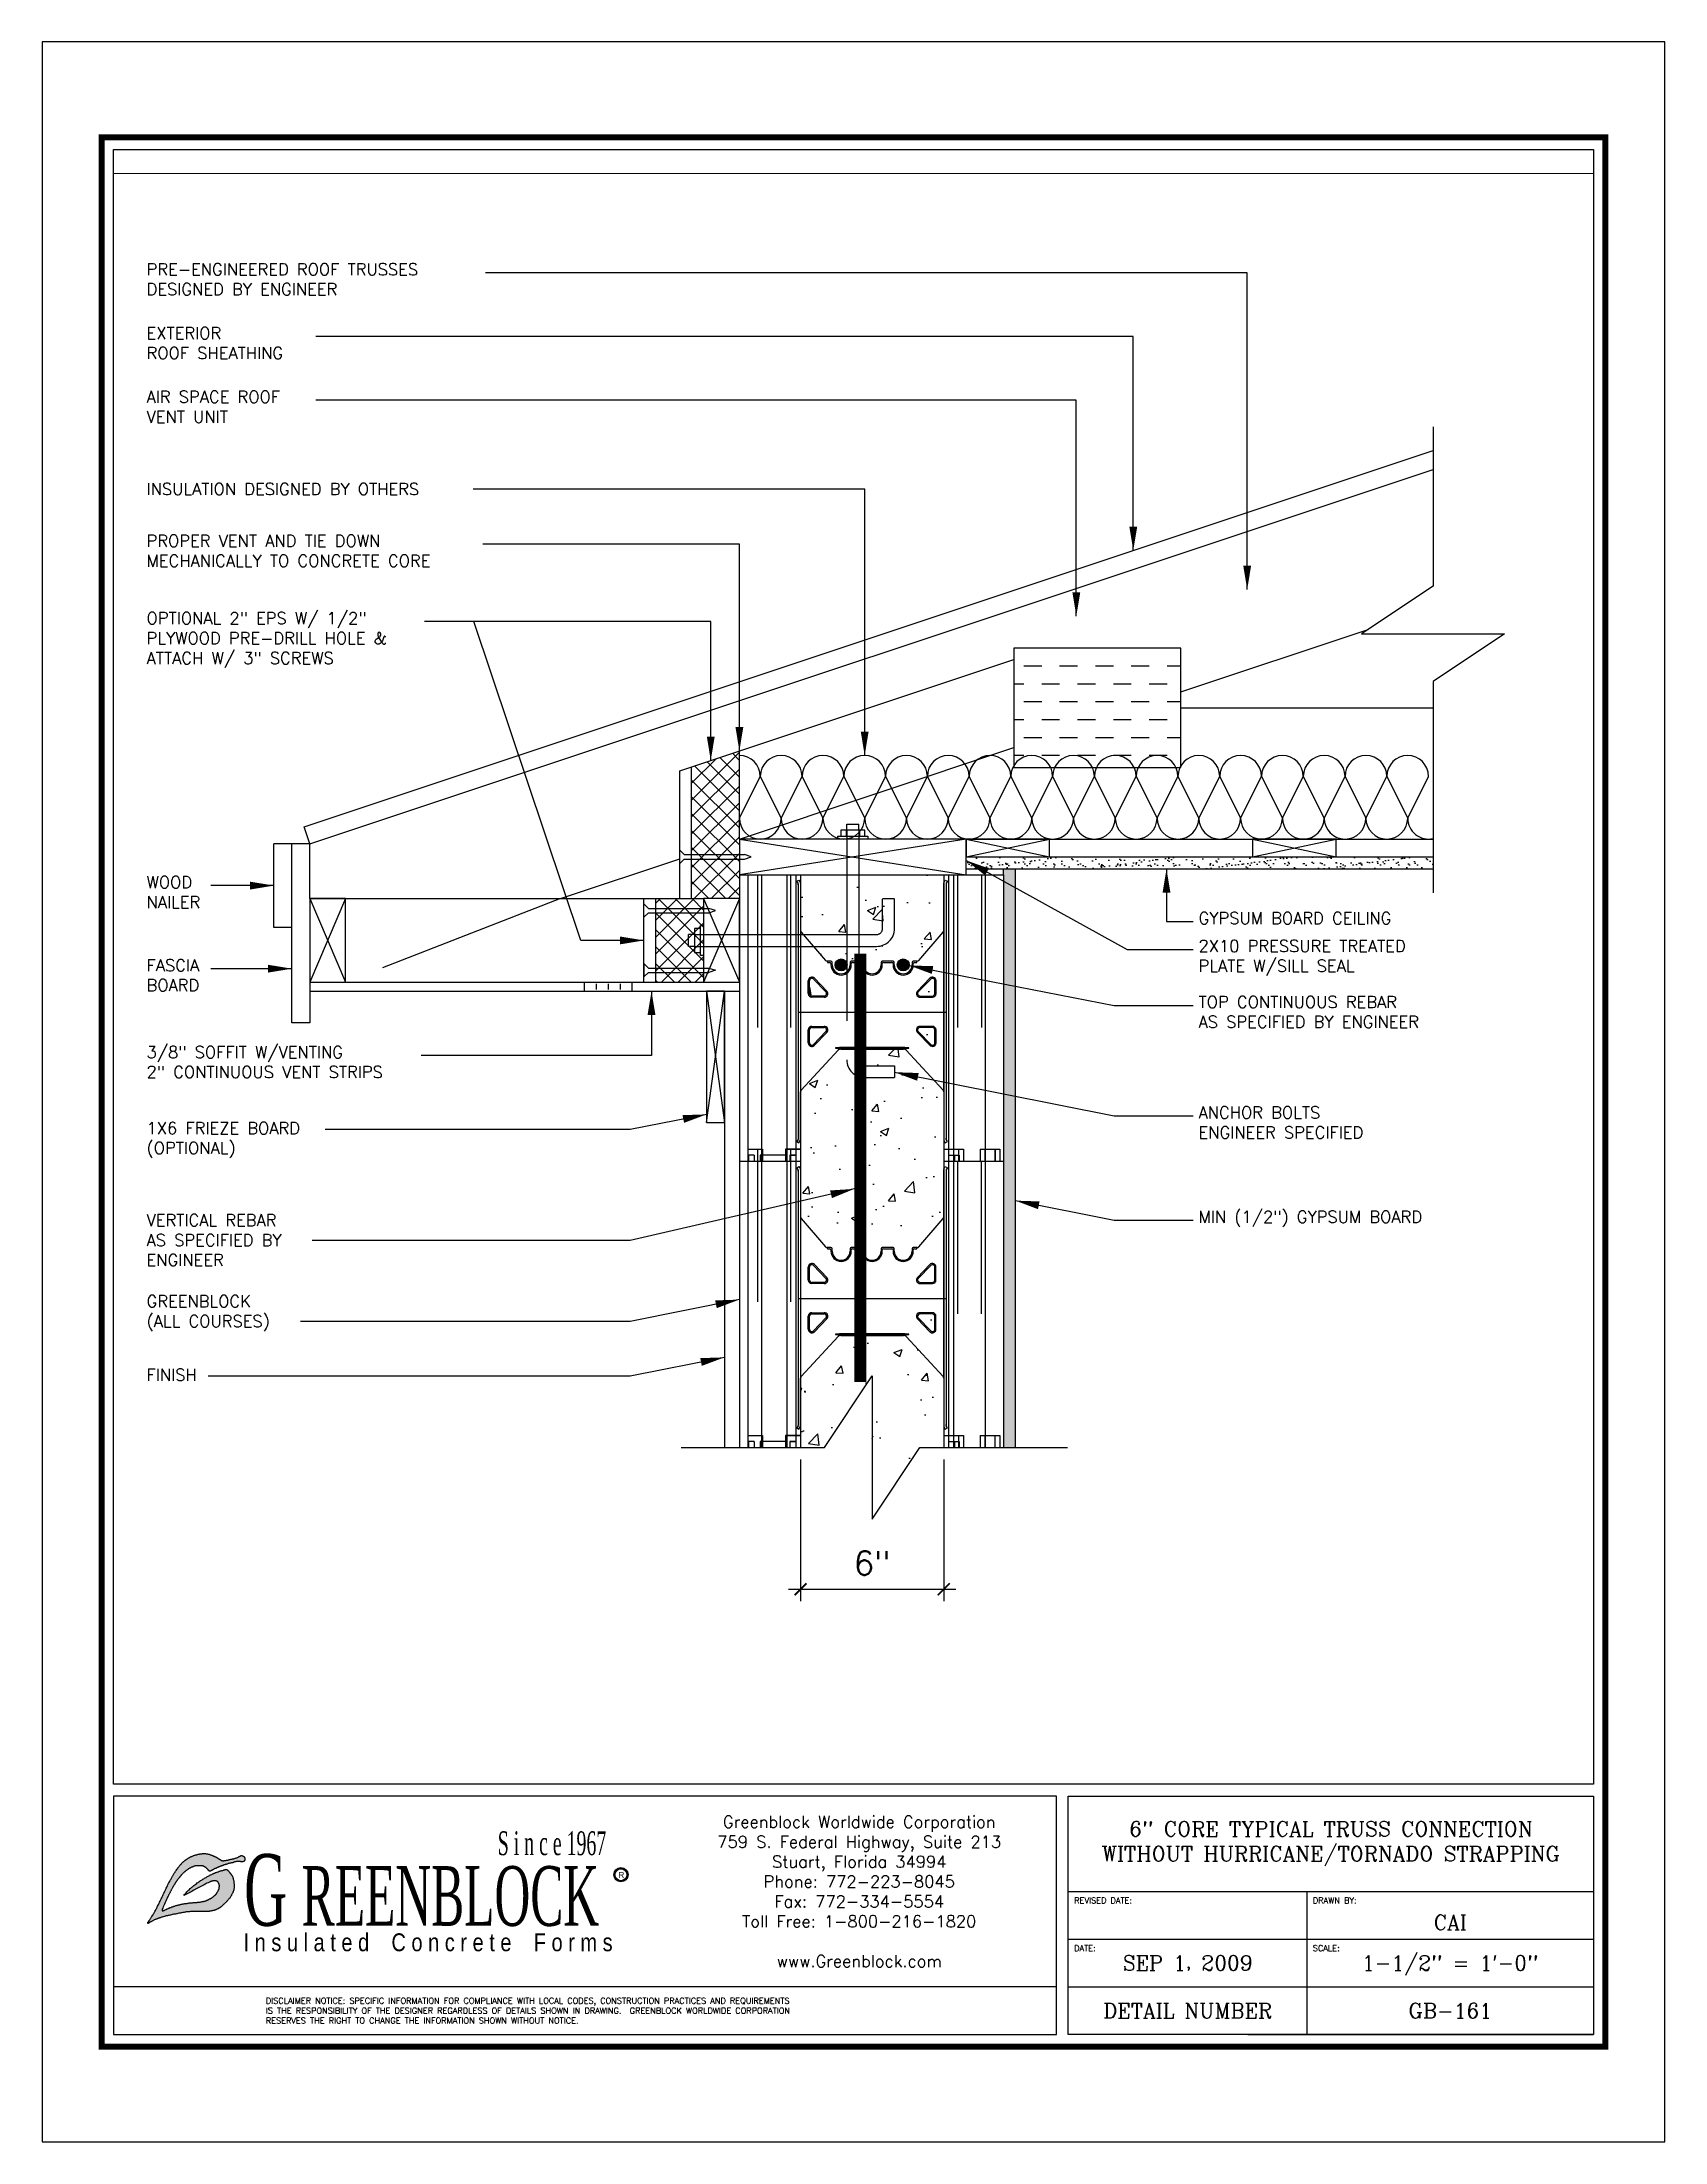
# Paper-space layout 'GB-161' of a CAD drawing. Header units: inches. Extents: x 0 to 8.5, y 0 to 11.
# The model-space entities are those that its viewports show. They can reach past a viewport. Long polylines and large blocks are cut down to what shows.
import ezdxf
from ezdxf.enums import TextEntityAlignment as Align

# ---------------------------------------------------------------- set-up
doc = ezdxf.new("R2010")
doc.units = ezdxf.units.IN
doc.header["$MEASUREMENT"] = 0
doc.linetypes.add('DASHED2', pattern=[0.375, 0.25, -0.125])
doc.linetypes.add('HIDDEN2', pattern=[0.1875, 0.125, -0.0625])
for name, color, linetype in [('LAYER 12', 12, 'Continuous'), ('LAYER 13', 13, 'Continuous'), ('LAYER 2', 2, 'Continuous'), ('LAYER 3', 3, 'Continuous'), ('LAYER 5', 5, 'Continuous'), ('LAYER 7', 7, 'Continuous'), ('LAYER 8', 8, 'Continuous')]:
    doc.layers.add(name, color=color, linetype=linetype)
doc.styles.add('ARIAL', font='arial.ttf', dxfattribs={"width": 0.8, "height": 0.1875})
doc.styles.add('GREEN BLOCK', font='BOOKOSB.TTF', dxfattribs={"width": 0.57, "height": 0.5})
doc.styles.add('logo', font='BOOKOSI.TTF', dxfattribs={"width": 0.55, "height": 0.1875})
doc.styles.add('NOTES', font='simplex.shx', dxfattribs={"height": 1})
doc.styles.add('ROMAN C', font='romanc.shx', dxfattribs={"height": 0.0938})
doc.dimstyles.new('DIM-18$0', dxfattribs={"dimscale": 8, "dimtxt": 1, "dimasz": 0.125, "dimexe": 0.1875, "dimexo": 0.0625, "dimgap": 0.0625, "dimtad": 1, "dimdec": 4, "dimzin": 3, "dimdsep": 46, "dimlunit": 4, "dimtxsty": 'NOTES', "dimblk1": 'ARCHTICK', "dimblk2": 'ARCHTICK', "dimsah": 1, "dimcen": 0.0625, "dimclrd": 256, "dimclre": 256, "dimclrt": 7, "dimadec": 0, "dimazin": 0, "dimtfac": 1, "dimtdec": 4, "dimtofl": 0, "dimtmove": 0, "dimatfit": 3, "dimldrblk": 'ARCHTICK', "dimfxl": 1, "dimfrac": 2, "dimtolj": 1, "dimtzin": 0, "dimarcsym": 0})
doc.dimstyles.new('DIM-18$7', dxfattribs={"dimscale": 8, "dimtxt": 0.09375, "dimasz": 0.125, "dimexe": 0.1875, "dimexo": 0.0625, "dimgap": 0.0625, "dimtad": 0, "dimtih": 1, "dimtoh": 1, "dimdec": 4, "dimzin": 3, "dimdsep": 46, "dimlunit": 4, "dimtxsty": 'NOTES', "dimcen": 0.0625, "dimadec": 0, "dimazin": 0, "dimtfac": 1, "dimtdec": 4, "dimtofl": 0, "dimtmove": 0, "dimatfit": 3, "dimfxl": 1, "dimfrac": 2, "dimtolj": 1, "dimtzin": 0, "dimarcsym": 0})
pattern_1 = [(50, (96.6673, 0), (3.5863, -0.31376), [0.375, -4.125]), (355, (96.6673, 0), (-0.69376, 3.76096), [0.3, -3.3]), (100.451, (96.966, -0.026), (2.89255, 3.4472), [0.3187, -3.5057]), (46.184, (96.6673, 1), (5.3362, -0.8276), [0.5625, -6.1875]), (96.636, (97.112, 0.931), (4.6733, 4.8706), [0.47805, -5.2586]), (351.184, (96.667, 1), (4.6733, 4.8706), [0.45, -4.95]), (21, (97.1673, 0.75), (2.98454, -2.0131), [0.375, -4.125]), (326, (97.1673, 0.75), (1.2166, 3.62575), [0.3, -3.3]), (71.451, (97.416, 0.5822), (4.2011, 1.61265), [0.3187, -3.5057]), (37.5, (96.6673, 0), (0.0608, 1.66447), [0, -3.26, 0, -3.35, 0, -3.3125]), (7.5, (96.6673, 0), (1.31535, 1.97206), [0, -1.91, 0, -3.185, 0, -1.2625]), (327.5, (95.5523, 0), (2.66911, -0.112774), [0, -1.25, 0, -3.9, 0, -5.175]), (317.5, (95.0523, 0), (2.91593, 0.50052), [0, -1.625, 0, -2.59, 0, -3.675])]
pattern_2 = [(50, (72.773, -33.968), (3.5863, -0.31376), [0.375, -4.125]), (355, (72.773, -33.968), (-0.69376, 3.76096), [0.3, -3.3]), (100.4514, (73.072, -33.994), (2.89255, 3.4472), [0.3187, -3.50571]), (46.184, (72.773, -32.968), (5.3362, -0.8276), [0.5625, -6.1875]), (96.636, (73.2177, -33.037), (4.6733, 4.8706), [0.47805, -5.25856]), (351.184, (72.773, -32.968), (4.6733, 4.8706), [0.45, -4.95]), (21, (73.273, -33.218), (2.98454, -2.0131), [0.375, -4.125]), (326, (73.273, -33.218), (1.21658, 3.62575), [0.3, -3.3]), (71.4514, (73.5217, -33.3857), (4.20111, 1.61265), [0.3187, -3.50571]), (37.5, (72.773, -33.968), (0.0608, 1.66447), [0, -3.26, 0, -3.35, 0, -3.3125]), (7.5, (72.773, -33.968), (1.31535, 1.97206), [0, -1.91, 0, -3.185, 0, -1.2625]), (327.5, (71.658, -33.968), (2.669112, -0.112774), [0, -1.25, 0, -3.9, 0, -5.175]), (317.5, (71.158, -33.968), (2.91593, 0.500525), [0, -1.625, 0, -2.59, 0, -3.675])]
pattern_3 = [(37.5, (96.66726, 0), (-0.0157483, 0.481706), [0, -0.38, 0, -0.425, 0, -0.40625]), (7.5, (96.66726, 0), (0.442444, 0.705537), [0, -0.205, 0, -0.3425, 0, -0.13125]), (327.5, (96.35976, 0), (0.7785355, 0.0014148), [0, -0.125, 0, -0.45, 0, -0.5875]), (317.5, (96.35976, 0), (0.751532, 0.219419), [0, -0.0625, 0, -0.295, 0, -0.3375])]
pattern_4 = [(45, (72.77297, -33.96797), (-0.3535534, 0.3535534), []), (135, (72.77297, -33.96797), (-0.3535534, -0.3535534), [])]

psp = doc.layouts.new('GB-161')

# ---------------------------------------------------------------- texts
at = {"layer": 'LAYER 7', "style": 'ROMAN C'}
for s, height, p in [('REVISED DATE:', 0.03125, (5.406, 1.281)), ('DRAWN BY:', 0.0312, (6.656, 1.281)), ('DATE:', 0.0312, (5.406, 1.031)), ('SCALE:', 0.0312, (6.656, 1.031))]:
    psp.add_text(s, height=height, dxfattribs=at).set_placement(p, align=Align.TOP_LEFT)
for s, height, p in [('CAI', 0.0781, (7.375, 1.15)), ('1-1/2" = 1\'-0"', 0.07812, (7.375, 0.938)), ('SEP 1, 2009', 0.07812, (6, 0.938)), ('DETAIL NUMBER', 0.07812, (6, 0.688)), ('GB-161', 0.0781, (7.375, 0.688))]:
    psp.add_text(s, height=height, dxfattribs=at).set_placement(p, align=Align.MIDDLE_CENTER)
for s, insert, char_height, attachment_point in [('Greenblock Worldwide Corporation\\P759 S. Federal Highway, Suite 213\\PStuart, Florida 34994\\PPhone: 772-223-8045\\PFax: 772-334-5554\\PToll Free: 1-800-216-1820\\P\\Pwww.Greenblock.com', (4.28, 1.312), 0.0625, 5), ('6" CORE TYPICAL TRUSS CONNECTION \\PWITHOUT HURRICANE/TORNADO STRAPPING', (6.75, 1.562), 0.07812, 5), ('DISCLAIMER NOTICE: SPECIFIC INFORMATION FOR COMPLIANCE WITH LOCAL CODES, CONSTRUCTION PRACTICES AND REQUIREMENTS\\PIS THE RESPONSIBILITY OF THE DESIGNER REGARDLESS OF DETAILS SHOWN IN DRAWING.  GREENBLOCK WORLDWIDE CORPORATION\\PRESERVES THE RIGHT TO CHANGE THE INFORMATION SHOWN WITHOUT NOTICE.', (1.172, 0.688), 0.03125, 4)]:
    psp.add_mtext_dynamic_manual_height_columns(s, width=4.69434, gutter_width=0.469, heights=[0], dxfattribs=dict(at, insert=insert, char_height=char_height, attachment_point=attachment_point))

msp = doc.modelspace()

# ---------------------------------------------------------------- texts
at = {"layer": 'LAYER 7', "char_height": 0.5, "attachment_point": 1, "style": 'NOTES'}
for s, insert in [('\\A1;PRE-ENGINEERED ROOF TRUSSES\\PDESIGNED BY ENGINEER', (74.26705, 49.62059)), ('\\A1;EXTERIOR\\PROOF SHEATHING', (74.26705, 46.94964)), ('\\A1;AIR SPACE ROOF\\PVENT UNIT', (74.26705, 44.2787)), ('\\A1;INSULATION DESIGNED BY OTHERS', (74.26705, 40.41743)), ('\\A1;PROPER VENT AND TIE DOWN\\PMECHANICALLY TO CONCRETE CORE', (74.26705, 38.24343)), ('\\A1;OPTIONAL 2" EPS W/ 1/2"\\PPLYWOOD PRE-DRILL HOLE &\\PATTACH W/ 3" SCREWS', (74.26705, 35.00035)), ('\\A1;WOOD\\PNAILER', (74.26705, 23.93909)), ('\\A1;GYPSUM BOARD CEILING', (118.34324, 22.43398)), ('\\A1;2X10 PRESSURE TREATED\\PPLATE W/SILL SEAL', (118.34324, 21.26741)), ('\\A1;FASCIA\\PBOARD', (74.26705, 20.45737)), ('\\A1;TOP CONTINUOUS REBAR\\PAS SPECIFIED BY ENGINEER', (118.34324, 18.91914)), ('\\A1;3/8" SOFFIT W/VENTING\\P2" CONTINUOUS VENT STRIPS', (74.26705, 16.81912)), ('\\A1;ANCHOR BOLTS\\PENGINEER SPECIFIED', (118.34324, 14.28836)), ('\\A1;1X6 FRIEZE BOARD\\P(OPTIONAL)', (74.26705, 13.63578)), ('\\A1;VERTICAL REBAR\\PAS SPECIFIED BY\\PENGINEER', (74.26705, 9.77428)), ('\\A1;MIN (1/2") GYPSUM BOARD', (118.34324, 9.91404)), ('\\A1;GREENBLOCK\\P(ALL COURSES)', (74.26705, 6.37781)), ('\\A1;FINISH', (74.26705, 3.29739))]:
    msp.add_mtext_dynamic_manual_height_columns(s, width=21.4636092, gutter_width=5, heights=[0], dxfattribs=dict(at, insert=insert))

# ---------------------------------------------------------------- blocks, each defined once
blk = doc.blocks.new('A$C34451F27')
h = blk.add_hatch(color=256)
h.dxf.hatch_style = 1
h.paths.add_polyline_path([(0.317, 0.478), (0.318, 0.477), (0.319, 0.476), (0.32, 0.475), (0.321, 0.474), (0.322, 0.473), (0.323, 0.473), (0.324, 0.472), (0.325, 0.472), (0.326, 0.473), (0.327, 0.473), (0.328, 0.473), (0.33, 0.474), (0.331, 0.475), (0.332, 0.476), (0.336, 0.477), (0.34, 0.48), (0.343, 0.482), (0.347, 0.483), (0.351, 0.485), (0.355, 0.487), (0.358, 0.489), (0.361, 0.49), (0.363, 0.491), (0.365, 0.492), (0.369, 0.493), (0.374, 0.495), (0.379, 0.497), (0.384, 0.499), (0.389, 0.501), (0.394, 0.503), (0.397, 0.504), (0.401, 0.505), (0.405, 0.507), (0.409, 0.508), (0.413, 0.509), (0.418, 0.511), (0.423, 0.512), (0.427, 0.513), (0.43, 0.514), (0.433, 0.514), (0.435, 0.515), (0.438, 0.516), (0.441, 0.516), (0.443, 0.517), (0.445, 0.517), (0.447, 0.518), (0.449, 0.518), (0.45, 0.519), (0.451, 0.519), (0.452, 0.52), (0.455, 0.521), (0.459, 0.522), (0.463, 0.523), (0.467, 0.523), (0.472, 0.524), (0.477, 0.524), (0.484, 0.524), (0.486, 0.523), (0.489, 0.521), (0.489, 0.521), (0.489, 0.521), (0.49, 0.521), (0.49, 0.521), (0.491, 0.521), (0.492, 0.521), (0.492, 0.521), (0.493, 0.521), (0.494, 0.521), (0.495, 0.521), (0.495, 0.522), (0.496, 0.522), (0.497, 0.522), (0.498, 0.522), (0.499, 0.522), (0.499, 0.522), (0.5, 0.523), (0.501, 0.523), (0.501, 0.523), (0.502, 0.524), (0.502, 0.524), (0.503, 0.524), (0.504, 0.525), (0.504, 0.525), (0.505, 0.525), (0.505, 0.526), (0.506, 0.526), (0.506, 0.527), (0.506, 0.528), (0.507, 0.528), (0.507, 0.529), (0.508, 0.53), (0.508, 0.531), (0.508, 0.531), (0.508, 0.532), (0.508, 0.533), (0.509, 0.534), (0.509, 0.535), (0.509, 0.536), (0.509, 0.537), (0.509, 0.538), (0.509, 0.539), (0.508, 0.539), (0.508, 0.54), (0.508, 0.541), (0.508, 0.542), (0.508, 0.543), (0.507, 0.543), (0.507, 0.544), (0.507, 0.545), (0.506, 0.545), (0.506, 0.546), (0.505, 0.547), (0.505, 0.547), (0.504, 0.548), (0.504, 0.549), (0.503, 0.549), (0.502, 0.55), (0.501, 0.55), (0.5, 0.551), (0.499, 0.552), (0.499, 0.552), (0.498, 0.553), (0.497, 0.553), (0.496, 0.553), (0.495, 0.553), (0.494, 0.554), (0.493, 0.554), (0.492, 0.554), (0.491, 0.554), (0.491, 0.554), (0.49, 0.554), (0.489, 0.554), (0.489, 0.554), (0.488, 0.554), (0.488, 0.554), (0.487, 0.554), (0.487, 0.553), (0.486, 0.553), (0.486, 0.553), (0.485, 0.553), (0.485, 0.553), (0.484, 0.552), (0.483, 0.552), (0.483, 0.552), (0.482, 0.551), (0.482, 0.551), (0.478, 0.548), (0.474, 0.546), (0.47, 0.545), (0.466, 0.543), (0.461, 0.541), (0.458, 0.54), (0.454, 0.539), (0.45, 0.538), (0.445, 0.537), (0.441, 0.536), (0.436, 0.535), (0.431, 0.534), (0.426, 0.533), (0.421, 0.532), (0.416, 0.531), (0.41, 0.53), (0.404, 0.528), (0.397, 0.527), (0.391, 0.527), (0.387, 0.528), (0.385, 0.529), (0.381, 0.532), (0.38, 0.532), (0.379, 0.533), (0.377, 0.534), (0.376, 0.535), (0.374, 0.536), (0.372, 0.537), (0.37, 0.538), (0.369, 0.539), (0.367, 0.541), (0.365, 0.542), (0.363, 0.543), (0.361, 0.544), (0.36, 0.545), (0.358, 0.546), (0.356, 0.547), (0.354, 0.547), (0.353, 0.548), (0.351, 0.549), (0.349, 0.55), (0.347, 0.551), (0.345, 0.552), (0.344, 0.553), (0.342, 0.553), (0.34, 0.554), (0.338, 0.555), (0.336, 0.556), (0.333, 0.557), (0.331, 0.558), (0.329, 0.558), (0.327, 0.559), (0.325, 0.56), (0.322, 0.561), (0.32, 0.561), (0.318, 0.562), (0.316, 0.562), (0.313, 0.563), (0.311, 0.563), (0.309, 0.564), (0.307, 0.564), (0.305, 0.564), (0.303, 0.565), (0.301, 0.565), (0.3, 0.565), (0.298, 0.565), (0.296, 0.565), (0.294, 0.565), (0.292, 0.565), (0.291, 0.565), (0.289, 0.565), (0.287, 0.565), (0.285, 0.564), (0.283, 0.564), (0.281, 0.564), (0.279, 0.564), (0.277, 0.563), (0.275, 0.563), (0.273, 0.563), (0.27, 0.562), (0.268, 0.562), (0.265, 0.561), (0.263, 0.561), (0.26, 0.56), (0.258, 0.56), (0.256, 0.559), (0.253, 0.559), (0.251, 0.558), (0.248, 0.557), (0.246, 0.557), (0.244, 0.556), (0.242, 0.555), (0.239, 0.554), (0.237, 0.553), (0.235, 0.552), (0.232, 0.551), (0.23, 0.55), (0.228, 0.549), (0.225, 0.548), (0.223, 0.547), (0.221, 0.546), (0.219, 0.544), (0.216, 0.543), (0.214, 0.542), (0.212, 0.541), (0.21, 0.539), (0.208, 0.538), (0.206, 0.537), (0.204, 0.535), (0.202, 0.534), (0.2, 0.533), (0.198, 0.531), (0.196, 0.53), (0.194, 0.528), (0.193, 0.527), (0.191, 0.526), (0.189, 0.524), (0.187, 0.523), (0.186, 0.521), (0.184, 0.519), (0.182, 0.518), (0.18, 0.516), (0.179, 0.515), (0.177, 0.513), (0.176, 0.511), (0.174, 0.51), (0.173, 0.508), (0.171, 0.507), (0.17, 0.505), (0.168, 0.503), (0.167, 0.502), (0.166, 0.5), (0.164, 0.498), (0.163, 0.496), (0.161, 0.494), (0.16, 0.492), (0.158, 0.49), (0.156, 0.488), (0.155, 0.486), (0.153, 0.483), (0.151, 0.481), (0.15, 0.478), (0.148, 0.476), (0.146, 0.473), (0.144, 0.47), (0.143, 0.468), (0.141, 0.465), (0.139, 0.462), (0.137, 0.459), (0.135, 0.456), (0.133, 0.452), (0.131, 0.449), (0.13, 0.446), (0.128, 0.443), (0.126, 0.439), (0.124, 0.436), (0.122, 0.432), (0.12, 0.429), (0.118, 0.426), (0.116, 0.422), (0.115, 0.419), (0.113, 0.416), (0.111, 0.412), (0.109, 0.409), (0.107, 0.405), (0.105, 0.401), (0.103, 0.397), (0.101, 0.393), (0.099, 0.388), (0.097, 0.384), (0.094, 0.379), (0.092, 0.374), (0.089, 0.368), (0.087, 0.363), (0.084, 0.357), (0.081, 0.351), (0.079, 0.345), (0.076, 0.339), (0.073, 0.333), (0.07, 0.327), (0.067, 0.321), (0.065, 0.315), (0.062, 0.31), (0.059, 0.304), (0.057, 0.299), (0.054, 0.294), (0.051, 0.289), (0.049, 0.284), (0.047, 0.279), (0.044, 0.275), (0.042, 0.27), (0.04, 0.266), (0.037, 0.262), (0.035, 0.258), (0.033, 0.254), (0.031, 0.251), (0.029, 0.247), (0.026, 0.243), (0.024, 0.24), (0.022, 0.236), (0.019, 0.231), (0.015, 0.225), (0.012, 0.22), (0.009, 0.216), (0.005, 0.211), (0.005, 0.21), (0.004, 0.209), (0.003, 0.207), (0.002, 0.206), (0.001, 0.205), (0.001, 0.203), (0, 0.202), (0, 0.202), (0, 0.201), (0, 0.2), (0, 0.2), (0.001, 0.2), (0.001, 0.199), (0.001, 0.199), (0.002, 0.199), (0.003, 0.2), (0.003, 0.2), (0.004, 0.201), (0.006, 0.201), (0.007, 0.202), (0.008, 0.203), (0.012, 0.205), (0.016, 0.207), (0.02, 0.21), (0.024, 0.212), (0.028, 0.214), (0.033, 0.216), (0.037, 0.218), (0.041, 0.22), (0.046, 0.222), (0.05, 0.224), (0.055, 0.226), (0.06, 0.227), (0.065, 0.229), (0.071, 0.231), (0.076, 0.232), (0.083, 0.234), (0.09, 0.236), (0.095, 0.238), (0.099, 0.239), (0.103, 0.239), (0.107, 0.24), (0.111, 0.241), (0.115, 0.242), (0.119, 0.243), (0.124, 0.244), (0.128, 0.245), (0.132, 0.246), (0.136, 0.247), (0.141, 0.248), (0.145, 0.248), (0.15, 0.249), (0.154, 0.25), (0.158, 0.251), (0.162, 0.252), (0.167, 0.253), (0.173, 0.254), (0.181, 0.255), (0.189, 0.257), (0.196, 0.258), (0.203, 0.259), (0.209, 0.259), (0.214, 0.26), (0.221, 0.26), (0.228, 0.261), (0.234, 0.261), (0.24, 0.261), (0.246, 0.261), (0.25, 0.261), (0.253, 0.261), (0.256, 0.261), (0.259, 0.261), (0.262, 0.261), (0.265, 0.261), (0.268, 0.261), (0.271, 0.261), (0.274, 0.261), (0.277, 0.261), (0.28, 0.261), (0.283, 0.261), (0.286, 0.261), (0.289, 0.261), (0.291, 0.261), (0.294, 0.261), (0.296, 0.261), (0.299, 0.261), (0.301, 0.261), (0.303, 0.261), (0.305, 0.261), (0.307, 0.261), (0.309, 0.261), (0.311, 0.261), (0.313, 0.261), (0.315, 0.262), (0.317, 0.262), (0.319, 0.262), (0.32, 0.262), (0.322, 0.262), (0.324, 0.263), (0.326, 0.263), (0.329, 0.263), (0.331, 0.263), (0.333, 0.264), (0.335, 0.264), (0.337, 0.265), (0.339, 0.265), (0.341, 0.266), (0.343, 0.266), (0.345, 0.267), (0.347, 0.267), (0.349, 0.268), (0.351, 0.268), (0.353, 0.269), (0.355, 0.27), (0.357, 0.27), (0.359, 0.271), (0.36, 0.272), (0.362, 0.273), (0.364, 0.274), (0.366, 0.275), (0.368, 0.276), (0.37, 0.277), (0.371, 0.278), (0.373, 0.279), (0.375, 0.28), (0.377, 0.281), (0.379, 0.282), (0.381, 0.284), (0.382, 0.285), (0.384, 0.286), (0.386, 0.288), (0.388, 0.289), (0.39, 0.291), (0.391, 0.292), (0.393, 0.294), (0.395, 0.296), (0.397, 0.298), (0.399, 0.3), (0.401, 0.302), (0.404, 0.304), (0.406, 0.306), (0.408, 0.308), (0.41, 0.311), (0.413, 0.313), (0.415, 0.316), (0.417, 0.319), (0.42, 0.321), (0.422, 0.324), (0.424, 0.327), (0.427, 0.33), (0.429, 0.332), (0.431, 0.335), (0.433, 0.338), (0.435, 0.341), (0.436, 0.344), (0.438, 0.346), (0.439, 0.349), (0.441, 0.352), (0.442, 0.354), (0.443, 0.357), (0.445, 0.359), (0.446, 0.362), (0.447, 0.364), (0.448, 0.366), (0.449, 0.369), (0.449, 0.371), (0.45, 0.373), (0.451, 0.376), (0.451, 0.378), (0.451, 0.38), (0.452, 0.383), (0.452, 0.385), (0.452, 0.388), (0.452, 0.39), (0.452, 0.393), (0.452, 0.395), (0.452, 0.398), (0.452, 0.401), (0.452, 0.404), (0.452, 0.407), (0.451, 0.41), (0.451, 0.413), (0.451, 0.416), (0.45, 0.419), (0.45, 0.422), (0.449, 0.425), (0.449, 0.428), (0.448, 0.43), (0.448, 0.433), (0.447, 0.436), (0.446, 0.438), (0.445, 0.44), (0.445, 0.442), (0.444, 0.444), (0.443, 0.446), (0.442, 0.448), (0.441, 0.45), (0.44, 0.451), (0.438, 0.453), (0.437, 0.455), (0.436, 0.457), (0.434, 0.459), (0.433, 0.46), (0.432, 0.462), (0.428, 0.467), (0.426, 0.47), (0.424, 0.472), (0.423, 0.474), (0.421, 0.475), (0.42, 0.477), (0.418, 0.478), (0.417, 0.479), (0.415, 0.48), (0.414, 0.481), (0.412, 0.481), (0.41, 0.481), (0.408, 0.481), (0.406, 0.481), (0.404, 0.48), (0.402, 0.48), (0.399, 0.479), (0.396, 0.478), (0.393, 0.477), (0.39, 0.477), (0.387, 0.476), (0.384, 0.475), (0.381, 0.474), (0.377, 0.473), (0.374, 0.472), (0.371, 0.47), (0.368, 0.469), (0.364, 0.468), (0.361, 0.467), (0.358, 0.466), (0.355, 0.465), (0.352, 0.463), (0.348, 0.462), (0.345, 0.461), (0.342, 0.459), (0.338, 0.458), (0.335, 0.456), (0.331, 0.454), (0.328, 0.453), (0.324, 0.451), (0.321, 0.449), (0.317, 0.447), (0.313, 0.445), (0.309, 0.443), (0.305, 0.44), (0.301, 0.438), (0.297, 0.436), (0.293, 0.433), (0.289, 0.431), (0.285, 0.428), (0.281, 0.425), (0.276, 0.423), (0.272, 0.42), (0.268, 0.417), (0.263, 0.414), (0.259, 0.411), (0.255, 0.407), (0.251, 0.404), (0.246, 0.401), (0.242, 0.398), (0.238, 0.394), (0.234, 0.391), (0.23, 0.388), (0.226, 0.384), (0.222, 0.381), (0.218, 0.377), (0.214, 0.373), (0.21, 0.369), (0.205, 0.365), (0.201, 0.36), (0.197, 0.356), (0.192, 0.35), (0.188, 0.345), (0.193, 0.347), (0.202, 0.352), (0.213, 0.358), (0.227, 0.365), (0.242, 0.373), (0.257, 0.381), (0.271, 0.389), (0.284, 0.396), (0.295, 0.401), (0.304, 0.406), (0.31, 0.409), (0.316, 0.412), (0.322, 0.415), (0.326, 0.417), (0.331, 0.419), (0.335, 0.42), (0.338, 0.421), (0.343, 0.422), (0.347, 0.422), (0.351, 0.423), (0.356, 0.422), (0.36, 0.421), (0.364, 0.419), (0.367, 0.417), (0.369, 0.413), (0.371, 0.41), (0.373, 0.406), (0.374, 0.401), (0.375, 0.397), (0.375, 0.393), (0.374, 0.389), (0.374, 0.384), (0.373, 0.38), (0.371, 0.375), (0.369, 0.371), (0.368, 0.368), (0.366, 0.365), (0.363, 0.36), (0.36, 0.356), (0.357, 0.352), (0.355, 0.349), (0.352, 0.347), (0.349, 0.344), (0.346, 0.341), (0.342, 0.338), (0.339, 0.336), (0.336, 0.334), (0.333, 0.332), (0.329, 0.33), (0.325, 0.327), (0.321, 0.325), (0.317, 0.323), (0.313, 0.321), (0.309, 0.32), (0.305, 0.318), (0.301, 0.317), (0.296, 0.316), (0.292, 0.314), (0.288, 0.313), (0.283, 0.313), (0.278, 0.312), (0.274, 0.311), (0.269, 0.31), (0.265, 0.31), (0.26, 0.31), (0.256, 0.309), (0.253, 0.309), (0.251, 0.309), (0.248, 0.309), (0.245, 0.308), (0.243, 0.308), (0.24, 0.308), (0.237, 0.308), (0.234, 0.307), (0.231, 0.307), (0.228, 0.307), (0.225, 0.307), (0.223, 0.306), (0.22, 0.306), (0.217, 0.306), (0.214, 0.305), (0.211, 0.305), (0.209, 0.305), (0.206, 0.304), (0.204, 0.304), (0.201, 0.304), (0.199, 0.303), (0.196, 0.303), (0.194, 0.303), (0.191, 0.302), (0.189, 0.302), (0.186, 0.301), (0.183, 0.301), (0.18, 0.3), (0.178, 0.3), (0.175, 0.299), (0.172, 0.298), (0.17, 0.298), (0.167, 0.297), (0.165, 0.297), (0.163, 0.296), (0.16, 0.296), (0.158, 0.295), (0.156, 0.294), (0.154, 0.294), (0.151, 0.293), (0.149, 0.292), (0.147, 0.292), (0.144, 0.291), (0.142, 0.29), (0.14, 0.289), (0.137, 0.289), (0.135, 0.288), (0.133, 0.287), (0.131, 0.286), (0.128, 0.286), (0.126, 0.285), (0.124, 0.284), (0.122, 0.283), (0.12, 0.282), (0.118, 0.282), (0.116, 0.281), (0.114, 0.28), (0.112, 0.279), (0.11, 0.278), (0.108, 0.278), (0.106, 0.277), (0.104, 0.276), (0.102, 0.275), (0.1, 0.274), (0.098, 0.273), (0.096, 0.272), (0.094, 0.271), (0.091, 0.27), (0.089, 0.269), (0.087, 0.268), (0.085, 0.267), (0.08, 0.265), (0.076, 0.263), (0.075, 0.266), (0.075, 0.269), (0.076, 0.273), (0.078, 0.279), (0.081, 0.285), (0.084, 0.293), (0.087, 0.3), (0.091, 0.308), (0.095, 0.316), (0.098, 0.324), (0.102, 0.331), (0.104, 0.337), (0.107, 0.342), (0.109, 0.346), (0.112, 0.352), (0.114, 0.357), (0.117, 0.363), (0.12, 0.368), (0.123, 0.373), (0.126, 0.379), (0.128, 0.384), (0.131, 0.389), (0.133, 0.393), (0.136, 0.397), (0.138, 0.402), (0.141, 0.406), (0.144, 0.41), (0.147, 0.414), (0.15, 0.419), (0.154, 0.424), (0.157, 0.428), (0.16, 0.433), (0.163, 0.437), (0.166, 0.44), (0.169, 0.444), (0.172, 0.447), (0.175, 0.451), (0.178, 0.454), (0.181, 0.458), (0.184, 0.461), (0.187, 0.464), (0.191, 0.467), (0.194, 0.47), (0.198, 0.473), (0.201, 0.476), (0.204, 0.478), (0.208, 0.481), (0.211, 0.483), (0.215, 0.485), (0.218, 0.487), (0.221, 0.489), (0.224, 0.491), (0.229, 0.493), (0.234, 0.495), (0.239, 0.497), (0.244, 0.498), (0.248, 0.499), (0.252, 0.5), (0.255, 0.501), (0.26, 0.501), (0.265, 0.501), (0.27, 0.501), (0.275, 0.501), (0.28, 0.501), (0.286, 0.5), (0.29, 0.499), (0.294, 0.497), (0.298, 0.495), (0.301, 0.493), (0.305, 0.491), (0.308, 0.488), (0.311, 0.485), (0.314, 0.482), (0.316, 0.48)])
h = blk.add_hatch(color=256)
h.dxf.hatch_style = 1
h.paths.add_polyline_path([(2.441, 0.454, 1), (2.514, 0.454, 1)])
h.paths.add_polyline_path([(2.509, 0.454, 1), (2.446, 0.454, 1)], flags=16)
blk.add_lwpolyline([(0.188, 0.345), (0.192, 0.35), (0.197, 0.356), (0.201, 0.36), (0.205, 0.365), (0.21, 0.369), (0.214, 0.373), (0.218, 0.377), (0.222, 0.381), (0.226, 0.384), (0.23, 0.388), (0.234, 0.391), (0.238, 0.394), (0.242, 0.398), (0.246, 0.401), (0.251, 0.404), (0.255, 0.407), (0.259, 0.411), (0.263, 0.414), (0.268, 0.417), (0.272, 0.42), (0.276, 0.423), (0.281, 0.425), (0.285, 0.428), (0.289, 0.431), (0.293, 0.433), (0.297, 0.436), (0.301, 0.438), (0.305, 0.44), (0.309, 0.443), (0.313, 0.445), (0.317, 0.447), (0.321, 0.449), (0.324, 0.451), (0.328, 0.453), (0.331, 0.454), (0.335, 0.456), (0.338, 0.458), (0.342, 0.459), (0.345, 0.461), (0.348, 0.462), (0.352, 0.463), (0.355, 0.465), (0.358, 0.466), (0.361, 0.467), (0.364, 0.468), (0.368, 0.469), (0.371, 0.47), (0.374, 0.472), (0.377, 0.473), (0.381, 0.474), (0.384, 0.475), (0.387, 0.476), (0.39, 0.477), (0.393, 0.477), (0.396, 0.478), (0.399, 0.479), (0.402, 0.48), (0.404, 0.48), (0.406, 0.481), (0.408, 0.481), (0.41, 0.481), (0.412, 0.481), (0.414, 0.481), (0.415, 0.48), (0.417, 0.479), (0.418, 0.478), (0.42, 0.477), (0.421, 0.475), (0.423, 0.474), (0.424, 0.472), (0.426, 0.47), (0.427, 0.468), (0.429, 0.466), (0.43, 0.464), (0.432, 0.462), (0.433, 0.46), (0.434, 0.459), (0.436, 0.457), (0.437, 0.455), (0.438, 0.453), (0.44, 0.451), (0.441, 0.45), (0.442, 0.448), (0.443, 0.446), (0.444, 0.444), (0.445, 0.442), (0.445, 0.44), (0.446, 0.438), (0.447, 0.436), (0.448, 0.433), (0.448, 0.43), (0.449, 0.428), (0.449, 0.425), (0.45, 0.422), (0.45, 0.419), (0.451, 0.416), (0.451, 0.413), (0.451, 0.41), (0.452, 0.407), (0.452, 0.404), (0.452, 0.401), (0.452, 0.398), (0.452, 0.395), (0.452, 0.393), (0.452, 0.39), (0.452, 0.388), (0.452, 0.385), (0.452, 0.383), (0.451, 0.38), (0.451, 0.378), (0.451, 0.376), (0.45, 0.373), (0.449, 0.371), (0.449, 0.369), (0.448, 0.366), (0.447, 0.364), (0.446, 0.362), (0.445, 0.359), (0.443, 0.357), (0.442, 0.354), (0.441, 0.352), (0.439, 0.349), (0.438, 0.346), (0.436, 0.344), (0.435, 0.341), (0.433, 0.338), (0.431, 0.335), (0.429, 0.332), (0.427, 0.33), (0.424, 0.327), (0.422, 0.324), (0.42, 0.321), (0.417, 0.319), (0.415, 0.316), (0.413, 0.313), (0.41, 0.311), (0.408, 0.308), (0.406, 0.306), (0.404, 0.304), (0.401, 0.302), (0.399, 0.3), (0.397, 0.298), (0.395, 0.296), (0.393, 0.294), (0.391, 0.292), (0.39, 0.291), (0.388, 0.289), (0.386, 0.288), (0.384, 0.286), (0.382, 0.285), (0.381, 0.284), (0.379, 0.282), (0.377, 0.281), (0.375, 0.28), (0.373, 0.279), (0.371, 0.278), (0.37, 0.277), (0.368, 0.276), (0.366, 0.275), (0.364, 0.274), (0.362, 0.273), (0.36, 0.272), (0.359, 0.271), (0.357, 0.27), (0.355, 0.27), (0.353, 0.269), (0.351, 0.268), (0.349, 0.268), (0.347, 0.267), (0.345, 0.267), (0.343, 0.266), (0.341, 0.266), (0.339, 0.265), (0.337, 0.265), (0.335, 0.264), (0.333, 0.264), (0.331, 0.263), (0.329, 0.263), (0.326, 0.263), (0.324, 0.263), (0.322, 0.262), (0.32, 0.262), (0.319, 0.262), (0.317, 0.262), (0.315, 0.262), (0.313, 0.261), (0.311, 0.261), (0.309, 0.261), (0.307, 0.261), (0.305, 0.261), (0.303, 0.261), (0.301, 0.261), (0.299, 0.261), (0.296, 0.261), (0.294, 0.261), (0.291, 0.261), (0.289, 0.261), (0.286, 0.261), (0.283, 0.261), (0.28, 0.261), (0.277, 0.261), (0.274, 0.261), (0.271, 0.261), (0.268, 0.261), (0.265, 0.261), (0.262, 0.261), (0.259, 0.261), (0.256, 0.261), (0.253, 0.261), (0.25, 0.261), (0.248, 0.261), (0.245, 0.261), (0.242, 0.261), (0.239, 0.261), (0.236, 0.261), (0.233, 0.261), (0.23, 0.261), (0.226, 0.261), (0.223, 0.261), (0.219, 0.26), (0.216, 0.26), (0.212, 0.26), (0.209, 0.259), (0.205, 0.259), (0.201, 0.259), (0.198, 0.258), (0.194, 0.258), (0.19, 0.257), (0.187, 0.256), (0.183, 0.256), (0.179, 0.255), (0.175, 0.254), (0.171, 0.253), (0.167, 0.253), (0.162, 0.252), (0.158, 0.251), (0.154, 0.25), (0.15, 0.249), (0.145, 0.248), (0.141, 0.248), (0.136, 0.247), (0.132, 0.246), (0.128, 0.245), (0.124, 0.244), (0.119, 0.243), (0.115, 0.242), (0.111, 0.241), (0.107, 0.24), (0.103, 0.239), (0.099, 0.239), (0.095, 0.238), (0.092, 0.237), (0.088, 0.236), (0.085, 0.235), (0.081, 0.234), (0.078, 0.233), (0.075, 0.232), (0.072, 0.231), (0.069, 0.23), (0.066, 0.229), (0.064, 0.229), (0.061, 0.228), (0.059, 0.227), (0.056, 0.226), (0.054, 0.225), (0.052, 0.224), (0.049, 0.223), (0.047, 0.222), (0.045, 0.221), (0.042, 0.221), (0.04, 0.22), (0.038, 0.219), (0.036, 0.218), (0.034, 0.217), (0.032, 0.216), (0.029, 0.215), (0.027, 0.213), (0.025, 0.212), (0.023, 0.211), (0.021, 0.21), (0.019, 0.209), (0.017, 0.208), (0.015, 0.207), (0.013, 0.206), (0.011, 0.205), (0.01, 0.204), (0.008, 0.203), (0.007, 0.202), (0.006, 0.201), (0.004, 0.201), (0.003, 0.2), (0.003, 0.2), (0.002, 0.199), (0.001, 0.199), (0.001, 0.199), (0.001, 0.2), (0, 0.2), (0, 0.2), (0, 0.201), (0, 0.202), (0, 0.202), (0.001, 0.203), (0.001, 0.205), (0.002, 0.206), (0.003, 0.207), (0.004, 0.209), (0.005, 0.21), (0.006, 0.212), (0.007, 0.214), (0.009, 0.216), (0.011, 0.218), (0.012, 0.221), (0.014, 0.224), (0.016, 0.227), (0.018, 0.23), (0.02, 0.233), (0.022, 0.236), (0.024, 0.24), (0.026, 0.243), (0.029, 0.247), (0.031, 0.251), (0.033, 0.254), (0.035, 0.258), (0.037, 0.262), (0.04, 0.266), (0.042, 0.27), (0.044, 0.275), (0.047, 0.279), (0.049, 0.284), (0.051, 0.289), (0.054, 0.294), (0.057, 0.299), (0.059, 0.304), (0.062, 0.31), (0.065, 0.315), (0.067, 0.321), (0.07, 0.327), (0.073, 0.333), (0.076, 0.339), (0.079, 0.345), (0.081, 0.351), (0.084, 0.357), (0.087, 0.363), (0.089, 0.368), (0.092, 0.374), (0.094, 0.379), (0.097, 0.384), (0.099, 0.388), (0.101, 0.393), (0.103, 0.397), (0.105, 0.401), (0.107, 0.405), (0.109, 0.409), (0.111, 0.412), (0.113, 0.416), (0.115, 0.419), (0.116, 0.422), (0.118, 0.426), (0.12, 0.429), (0.122, 0.432), (0.124, 0.436), (0.126, 0.439), (0.128, 0.443), (0.13, 0.446), (0.131, 0.449), (0.133, 0.452), (0.135, 0.456), (0.137, 0.459), (0.139, 0.462), (0.141, 0.465), (0.143, 0.468), (0.144, 0.47), (0.146, 0.473), (0.148, 0.476), (0.15, 0.478), (0.151, 0.481), (0.153, 0.483), (0.155, 0.486), (0.156, 0.488), (0.158, 0.49), (0.16, 0.492), (0.161, 0.494), (0.163, 0.496), (0.164, 0.498), (0.166, 0.5), (0.167, 0.502), (0.168, 0.503), (0.17, 0.505), (0.171, 0.507), (0.173, 0.508), (0.174, 0.51), (0.176, 0.511), (0.177, 0.513), (0.179, 0.515), (0.18, 0.516), (0.182, 0.518), (0.184, 0.519), (0.186, 0.521), (0.187, 0.523), (0.189, 0.524), (0.191, 0.526), (0.193, 0.527), (0.194, 0.528), (0.196, 0.53), (0.198, 0.531), (0.2, 0.533), (0.202, 0.534), (0.204, 0.535), (0.206, 0.537), (0.208, 0.538), (0.21, 0.539), (0.212, 0.541), (0.214, 0.542), (0.216, 0.543), (0.219, 0.544), (0.221, 0.546), (0.223, 0.547), (0.225, 0.548), (0.228, 0.549), (0.23, 0.55), (0.232, 0.551), (0.235, 0.552), (0.237, 0.553), (0.239, 0.554), (0.242, 0.555), (0.244, 0.556), (0.246, 0.557), (0.248, 0.557), (0.251, 0.558), (0.253, 0.559), (0.256, 0.559), (0.258, 0.56), (0.26, 0.56), (0.263, 0.561), (0.265, 0.561), (0.268, 0.562), (0.27, 0.562), (0.273, 0.563), (0.275, 0.563), (0.277, 0.563), (0.279, 0.564), (0.281, 0.564), (0.283, 0.564), (0.285, 0.564), (0.287, 0.565), (0.289, 0.565), (0.291, 0.565), (0.292, 0.565), (0.294, 0.565), (0.296, 0.565), (0.298, 0.565), (0.3, 0.565), (0.301, 0.565), (0.303, 0.565), (0.305, 0.564), (0.307, 0.564), (0.309, 0.564), (0.311, 0.563), (0.313, 0.563), (0.316, 0.562), (0.318, 0.562), (0.32, 0.561), (0.322, 0.561), (0.325, 0.56), (0.327, 0.559), (0.329, 0.558), (0.331, 0.558), (0.333, 0.557), (0.336, 0.556), (0.338, 0.555), (0.34, 0.554), (0.342, 0.553), (0.344, 0.553), (0.345, 0.552), (0.347, 0.551), (0.349, 0.55), (0.351, 0.549), (0.353, 0.548), (0.354, 0.547), (0.356, 0.547), (0.358, 0.546), (0.36, 0.545), (0.361, 0.544), (0.363, 0.543), (0.365, 0.542), (0.367, 0.541), (0.369, 0.539), (0.37, 0.538), (0.372, 0.537), (0.374, 0.536), (0.376, 0.535), (0.377, 0.534), (0.379, 0.533), (0.38, 0.532), (0.382, 0.532), (0.383, 0.531), (0.384, 0.53), (0.385, 0.529), (0.386, 0.529), (0.387, 0.528), (0.388, 0.528), (0.39, 0.528), (0.391, 0.527), (0.392, 0.527), (0.394, 0.527), (0.396, 0.527), (0.398, 0.527), (0.4, 0.528), (0.402, 0.528), (0.404, 0.528), (0.407, 0.529), (0.409, 0.529), (0.412, 0.53), (0.414, 0.53), (0.417, 0.531), (0.42, 0.531), (0.422, 0.532), (0.425, 0.532), (0.427, 0.533), (0.43, 0.534), (0.432, 0.534), (0.435, 0.535), (0.437, 0.535), (0.44, 0.536), (0.442, 0.536), (0.444, 0.537), (0.446, 0.537), (0.448, 0.538), (0.451, 0.538), (0.453, 0.539), (0.455, 0.539), (0.457, 0.54), (0.459, 0.54), (0.46, 0.541), (0.462, 0.542), (0.464, 0.542), (0.466, 0.543), (0.467, 0.543), (0.469, 0.544), (0.47, 0.545), (0.472, 0.545), (0.473, 0.546), (0.474, 0.546), (0.475, 0.547), (0.476, 0.548), (0.477, 0.548), (0.478, 0.549), (0.479, 0.549), (0.48, 0.55), (0.48, 0.55), (0.481, 0.551), (0.482, 0.551), (0.482, 0.551), (0.483, 0.552), (0.483, 0.552), (0.484, 0.552), (0.485, 0.553), (0.485, 0.553), (0.486, 0.553), (0.486, 0.553), (0.487, 0.553), (0.487, 0.554), (0.488, 0.554), (0.488, 0.554), (0.489, 0.554), (0.489, 0.554), (0.49, 0.554), (0.491, 0.554), (0.491, 0.554), (0.492, 0.554), (0.493, 0.554), (0.494, 0.554), (0.495, 0.553), (0.496, 0.553), (0.497, 0.553), (0.498, 0.553), (0.499, 0.552), (0.499, 0.552), (0.5, 0.551), (0.501, 0.55), (0.502, 0.55), (0.503, 0.549), (0.504, 0.549), (0.504, 0.548), (0.505, 0.547), (0.505, 0.547), (0.506, 0.546), (0.506, 0.545), (0.507, 0.545), (0.507, 0.544), (0.507, 0.543), (0.508, 0.543), (0.508, 0.542), (0.508, 0.541), (0.508, 0.54), (0.508, 0.539), (0.509, 0.539), (0.509, 0.538), (0.509, 0.537), (0.509, 0.536), (0.509, 0.535), (0.509, 0.534), (0.508, 0.533), (0.508, 0.532), (0.508, 0.531), (0.508, 0.531), (0.508, 0.53), (0.507, 0.529), (0.507, 0.528), (0.506, 0.528), (0.506, 0.527), (0.506, 0.526), (0.505, 0.526), (0.505, 0.525), (0.504, 0.525), (0.504, 0.525), (0.503, 0.524), (0.502, 0.524), (0.502, 0.524), (0.501, 0.523), (0.501, 0.523), (0.5, 0.523), (0.499, 0.522), (0.499, 0.522), (0.498, 0.522), (0.497, 0.522), (0.496, 0.522), (0.495, 0.522), (0.495, 0.521), (0.494, 0.521), (0.493, 0.521), (0.492, 0.521), (0.492, 0.521), (0.491, 0.521), (0.49, 0.521), (0.49, 0.521), (0.489, 0.521), (0.489, 0.521), (0.488, 0.521), (0.488, 0.521), (0.488, 0.522), (0.487, 0.522), (0.487, 0.522), (0.487, 0.522), (0.486, 0.523), (0.486, 0.523), (0.485, 0.523), (0.485, 0.523), (0.484, 0.523), (0.483, 0.524), (0.482, 0.524), (0.481, 0.524), (0.48, 0.524), (0.479, 0.524), (0.477, 0.524), (0.476, 0.524), (0.475, 0.524), (0.473, 0.524), (0.472, 0.524), (0.47, 0.524), (0.469, 0.523), (0.467, 0.523), (0.466, 0.523), (0.465, 0.523), (0.463, 0.523), (0.462, 0.522), (0.46, 0.522), (0.459, 0.522), (0.458, 0.521), (0.457, 0.521), (0.456, 0.521), (0.455, 0.521), (0.454, 0.52), (0.453, 0.52), (0.452, 0.52), (0.451, 0.519), (0.45, 0.519), (0.449, 0.518), (0.447, 0.518), (0.445, 0.517), (0.443, 0.517), (0.441, 0.516), (0.438, 0.516), (0.435, 0.515), (0.433, 0.514), (0.43, 0.514), (0.427, 0.513), (0.424, 0.512), (0.421, 0.512), (0.419, 0.511), (0.416, 0.51), (0.414, 0.51), (0.412, 0.509), (0.41, 0.508), (0.408, 0.508), (0.406, 0.507), (0.404, 0.506), (0.402, 0.506), (0.4, 0.505), (0.398, 0.505), (0.396, 0.504), (0.394, 0.503), (0.393, 0.503), (0.391, 0.502), (0.389, 0.501), (0.387, 0.501), (0.386, 0.5), (0.384, 0.499), (0.382, 0.499), (0.38, 0.498), (0.379, 0.497), (0.377, 0.497), (0.375, 0.496), (0.374, 0.495), (0.372, 0.495), (0.37, 0.494), (0.369, 0.493), (0.367, 0.492), (0.365, 0.492), (0.363, 0.491), (0.361, 0.49), (0.36, 0.489), (0.358, 0.488), (0.356, 0.487), (0.354, 0.487), (0.352, 0.486), (0.35, 0.485), (0.348, 0.484), (0.346, 0.483), (0.344, 0.482), (0.342, 0.481), (0.341, 0.48), (0.339, 0.479), (0.337, 0.478), (0.336, 0.477), (0.334, 0.477), (0.332, 0.476), (0.331, 0.475), (0.33, 0.474), (0.328, 0.473), (0.327, 0.473), (0.326, 0.473), (0.325, 0.472), (0.324, 0.472), (0.323, 0.473), (0.322, 0.473), (0.321, 0.474), (0.32, 0.475), (0.319, 0.476), (0.318, 0.477), (0.317, 0.478), (0.317, 0.479), (0.316, 0.48), (0.315, 0.481), (0.314, 0.482), (0.313, 0.483), (0.312, 0.484), (0.311, 0.485), (0.31, 0.486), (0.309, 0.487), (0.308, 0.488), (0.307, 0.489), (0.306, 0.49), (0.305, 0.491), (0.304, 0.491), (0.302, 0.492), (0.301, 0.493), (0.3, 0.494), (0.299, 0.494), (0.298, 0.495), (0.296, 0.496), (0.295, 0.497), (0.294, 0.497), (0.293, 0.498), (0.292, 0.498), (0.291, 0.499), (0.29, 0.499), (0.289, 0.499), (0.288, 0.5), (0.287, 0.5), (0.286, 0.5), (0.284, 0.5), (0.283, 0.5), (0.282, 0.501), (0.281, 0.501), (0.28, 0.501), (0.278, 0.501), (0.277, 0.501), (0.275, 0.501), (0.274, 0.501), (0.272, 0.501), (0.27, 0.501), (0.269, 0.501), (0.267, 0.501), (0.265, 0.501), (0.264, 0.501), (0.262, 0.501), (0.26, 0.501), (0.258, 0.501), (0.256, 0.501), (0.255, 0.5), (0.253, 0.5), (0.251, 0.5), (0.249, 0.5), (0.247, 0.499), (0.245, 0.499), (0.243, 0.498), (0.241, 0.498), (0.239, 0.497), (0.237, 0.496), (0.236, 0.496), (0.234, 0.495), (0.232, 0.494), (0.23, 0.494), (0.229, 0.493), (0.227, 0.492), (0.225, 0.491), (0.224, 0.49), (0.222, 0.489), (0.22, 0.489), (0.219, 0.488), (0.217, 0.487), (0.216, 0.486), (0.214, 0.485), (0.212, 0.484), (0.211, 0.483), (0.209, 0.481), (0.207, 0.48), (0.205, 0.479), (0.204, 0.478), (0.202, 0.476), (0.2, 0.475), (0.198, 0.474), (0.197, 0.472), (0.195, 0.471), (0.193, 0.47), (0.192, 0.468), (0.19, 0.467), (0.188, 0.465), (0.187, 0.463), (0.185, 0.462), (0.183, 0.46), (0.182, 0.459), (0.18, 0.457), (0.178, 0.455), (0.177, 0.453), (0.175, 0.452), (0.174, 0.45), (0.172, 0.448), (0.171, 0.447), (0.169, 0.445), (0.168, 0.443), (0.167, 0.441), (0.165, 0.44), (0.164, 0.438), (0.162, 0.436), (0.161, 0.434), (0.159, 0.432), (0.157, 0.429), (0.156, 0.427), (0.154, 0.425), (0.153, 0.423), (0.151, 0.42), (0.149, 0.418), (0.148, 0.416), (0.146, 0.414), (0.145, 0.411), (0.143, 0.409), (0.142, 0.407), (0.141, 0.405), (0.139, 0.403), (0.138, 0.401), (0.136, 0.398), (0.135, 0.396), (0.134, 0.394), (0.133, 0.392), (0.131, 0.39), (0.13, 0.387), (0.129, 0.385), (0.128, 0.382), (0.126, 0.38), (0.125, 0.377), (0.123, 0.375), (0.122, 0.372), (0.121, 0.369), (0.119, 0.367), (0.118, 0.364), (0.117, 0.361), (0.115, 0.359), (0.114, 0.356), (0.112, 0.353), (0.111, 0.35), (0.109, 0.346), (0.107, 0.342), (0.104, 0.337), (0.102, 0.331), (0.098, 0.324), (0.095, 0.316), (0.091, 0.308), (0.087, 0.3), (0.084, 0.293), (0.081, 0.285), (0.078, 0.279), (0.076, 0.273), (0.075, 0.269), (0.075, 0.266), (0.075, 0.265), (0.076, 0.264), (0.078, 0.264), (0.079, 0.264), (0.081, 0.265), (0.083, 0.266), (0.085, 0.267), (0.087, 0.268), (0.089, 0.269), (0.091, 0.27), (0.094, 0.271), (0.096, 0.272), (0.098, 0.273), (0.1, 0.274), (0.102, 0.275), (0.104, 0.276), (0.106, 0.277), (0.108, 0.278), (0.11, 0.278), (0.112, 0.279), (0.114, 0.28), (0.116, 0.281), (0.118, 0.282), (0.12, 0.282), (0.122, 0.283), (0.124, 0.284), (0.126, 0.285), (0.128, 0.286), (0.131, 0.286), (0.133, 0.287), (0.135, 0.288), (0.137, 0.289), (0.14, 0.289), (0.142, 0.29), (0.144, 0.291), (0.147, 0.292), (0.149, 0.292), (0.151, 0.293), (0.154, 0.294), (0.156, 0.294), (0.158, 0.295), (0.16, 0.296), (0.163, 0.296), (0.165, 0.297), (0.167, 0.297), (0.17, 0.298), (0.172, 0.298), (0.175, 0.299), (0.178, 0.3), (0.18, 0.3), (0.183, 0.301), (0.186, 0.301), (0.189, 0.302), (0.191, 0.302), (0.194, 0.303), (0.196, 0.303), (0.199, 0.303), (0.201, 0.304), (0.204, 0.304), (0.206, 0.304), (0.209, 0.305), (0.211, 0.305), (0.214, 0.305), (0.217, 0.306), (0.22, 0.306), (0.223, 0.306), (0.225, 0.307), (0.228, 0.307), (0.231, 0.307), (0.234, 0.307), (0.237, 0.308), (0.24, 0.308), (0.243, 0.308), (0.245, 0.308), (0.248, 0.309), (0.251, 0.309), (0.253, 0.309), (0.256, 0.309), (0.258, 0.309), (0.261, 0.31), (0.263, 0.31), (0.266, 0.31), (0.268, 0.31), (0.27, 0.311), (0.272, 0.311), (0.275, 0.311), (0.277, 0.312), (0.279, 0.312), (0.282, 0.312), (0.284, 0.313), (0.286, 0.313), (0.289, 0.314), (0.291, 0.314), (0.293, 0.315), (0.295, 0.315), (0.297, 0.316), (0.3, 0.316), (0.302, 0.317), (0.304, 0.318), (0.306, 0.318), (0.308, 0.319), (0.31, 0.32), (0.312, 0.321), (0.314, 0.322), (0.316, 0.323), (0.318, 0.324), (0.32, 0.325), (0.322, 0.326), (0.324, 0.327), (0.326, 0.328), (0.328, 0.329), (0.33, 0.33), (0.332, 0.331), (0.333, 0.332), (0.335, 0.333), (0.337, 0.334), (0.338, 0.335), (0.34, 0.337), (0.341, 0.338), (0.343, 0.339), (0.345, 0.34), (0.346, 0.342), (0.348, 0.343), (0.35, 0.345), (0.351, 0.346), (0.353, 0.347), (0.354, 0.349), (0.355, 0.35), (0.357, 0.352), (0.358, 0.353), (0.359, 0.354), (0.36, 0.356), (0.361, 0.357), (0.362, 0.359), (0.363, 0.361), (0.364, 0.362), (0.365, 0.364), (0.366, 0.366), (0.367, 0.367), (0.368, 0.369), (0.369, 0.371), (0.37, 0.372), (0.37, 0.374), (0.371, 0.375), (0.372, 0.377), (0.372, 0.378), (0.373, 0.38), (0.373, 0.381), (0.373, 0.383), (0.374, 0.384), (0.374, 0.386), (0.374, 0.387), (0.374, 0.389), (0.374, 0.39), (0.375, 0.392), (0.375, 0.393), (0.375, 0.394), (0.375, 0.396), (0.375, 0.397), (0.375, 0.398), (0.375, 0.399), (0.375, 0.4), (0.374, 0.4), (0.374, 0.401), (0.374, 0.402), (0.374, 0.403), (0.374, 0.404), (0.373, 0.405), (0.373, 0.406), (0.373, 0.406), (0.372, 0.407), (0.372, 0.408), (0.372, 0.409), (0.371, 0.41), (0.371, 0.411), (0.37, 0.412), (0.37, 0.413), (0.369, 0.414), (0.368, 0.415), (0.368, 0.415), (0.367, 0.416), (0.367, 0.417), (0.366, 0.417), (0.365, 0.418), (0.365, 0.419), (0.364, 0.419), (0.364, 0.419), (0.363, 0.42), (0.362, 0.42), (0.362, 0.42), (0.361, 0.42), (0.361, 0.421), (0.36, 0.421), (0.359, 0.421), (0.359, 0.421), (0.358, 0.421), (0.358, 0.422), (0.357, 0.422), (0.356, 0.422), (0.356, 0.422), (0.355, 0.422), (0.354, 0.422), (0.354, 0.422), (0.353, 0.422), (0.352, 0.422), (0.352, 0.422), (0.351, 0.422), (0.35, 0.422), (0.35, 0.422), (0.349, 0.422), (0.348, 0.422), (0.347, 0.422), (0.347, 0.422), (0.346, 0.422), (0.345, 0.422), (0.344, 0.422), (0.343, 0.422), (0.342, 0.422), (0.341, 0.422), (0.34, 0.421), (0.339, 0.421), (0.338, 0.421), (0.337, 0.421), (0.336, 0.42), (0.335, 0.42), (0.333, 0.42), (0.332, 0.419), (0.331, 0.419), (0.329, 0.418), (0.327, 0.417), (0.325, 0.416), (0.323, 0.415), (0.32, 0.414), (0.316, 0.412), (0.31, 0.409), (0.304, 0.406), (0.295, 0.401), (0.284, 0.396), (0.271, 0.389), (0.257, 0.381), (0.242, 0.373), (0.227, 0.365), (0.213, 0.358), (0.202, 0.352), (0.193, 0.347), (0.188, 0.345)])
for radius in [0.037, 0.0312]:
    blk.add_circle((2.478, 0.454), radius)
for s, height, style, width, p in [('S i n c e 1967', 0.125, 'logo', 0.55, (2.117, 0.619)), ('G', 0.375, 'GREEN BLOCK', 0.55, (0.617, 0.375)), ('REENBLOCK', 0.3125, 'GREEN BLOCK', 0.55, (1.585, 0.343)), ('I n s u l a t e d    C o n c r e t e    F o r m s', 0.09375, 'ARIAL', 0.8, (1.468, 0.1))]:
    blk.add_text(s, height=height, dxfattribs=dict(style=style, width=width)).set_placement(p, align=Align.MIDDLE_CENTER)
at = {"insert": (2.48, 0.453), "char_height": 0.03125, "attachment_point": 5, "style": 'ROMAN C'}
blk.add_mtext_dynamic_manual_height_columns('{\\fArial|b0|i0|c0|p34;R}', width=0.31717, gutter_width=0.469, heights=[0], dxfattribs=at)
blk = doc.blocks.new('A$C6F2A1E37')
for p, q in [((0, 0.875), (0.875, 2.625)), ((0.875, 2.625), (1.75, 0.875)), ((1.75, 0.875), (2.625, 2.625)), ((2.625, 2.625), (3.5, 0.875)), ((3.5, 0.875), (4.375, 2.625)), ((4.375, 2.625), (5.25, 0.875)), ((5.25, 0.875), (6.125, 2.625)), ((6.125, 2.625), (7, 0.875)), ((7, 0.875), (7.875, 2.625)), ((7.875, 2.625), (8.75, 0.875)), ((8.75, 0.875), (9.625, 2.625)), ((9.625, 2.625), (10.5, 0.875)), ((10.5, 0.875), (11.375, 2.625)), ((11.375, 2.625), (12.25, 0.875)), ((12.25, 0.875), (13.125, 2.625)), ((13.125, 2.625), (14, 0.875)), ((14, 0.875), (14.875, 2.625)), ((14.875, 2.625), (15.75, 0.875)), ((15.75, 0.875), (16.625, 2.625)), ((16.625, 2.625), (17.5, 0.875)), ((17.5, 0.875), (18.375, 2.625)), ((18.375, 2.625), (19.25, 0.875)), ((19.25, 0.875), (20.125, 2.625)), ((20.125, 2.625), (21, 0.875)), ((21, 0.875), (21.875, 2.625)), ((21.875, 2.625), (22.75, 0.875)), ((22.75, 0.875), (23.625, 2.625)), ((23.625, 2.625), (24.5, 0.875)), ((24.5, 0.875), (25.375, 2.625)), ((25.375, 2.625), (26.25, 0.875)), ((26.25, 0.875), (27.125, 2.625)), ((27.125, 2.625), (28, 0.875)), ((28, 0.875), (28.875, 2.625))]:
    blk.add_line(p, q)
for centre, start, end in [((0, 2.625), 0, 90), ((1.75, 2.625), 0, 180), ((3.5, 2.625), 0, 180), ((5.25, 2.625), 0, 180), ((7, 2.625), 0, 180), ((8.75, 2.625), 0, 180), ((10.5, 2.625), 0, 180), ((12.25, 2.625), 0, 180), ((14, 2.625), 0, 180), ((15.75, 2.625), 0, 180), ((17.5, 2.625), 0, 180), ((19.25, 2.625), 0, 180), ((21, 2.625), 0, 180), ((22.75, 2.625), 0, 180), ((24.5, 2.625), 0, 180), ((26.25, 2.625), 0, 180), ((28, 2.625), 0, 180), ((0.875, 0.875), 180, 0), ((2.625, 0.875), 180, 0), ((4.375, 0.875), 180, 0), ((6.125, 0.875), 180, 0), ((7.875, 0.875), 180, 0), ((9.625, 0.875), 180, 0), ((11.375, 0.875), 180, 0), ((13.125, 0.875), 180, 0), ((14.875, 0.875), 180, 0), ((16.625, 0.875), 180, 0), ((18.375, 0.875), 180, 0), ((20.125, 0.875), 180, 0), ((21.875, 0.875), 180, 0), ((23.625, 0.875), 180, 0), ((25.375, 0.875), 180, 0), ((27.125, 0.875), 180, 0), ((28.875, 0.875), 180, 282.37363)]:
    blk.add_arc(centre, 0.875, start, end)
blk = doc.blocks.new('A$C699B144F')
for p, q in [((0, 3), (0.563, 3)), ((0, 3), (0.188, 2.812)), ((0.188, 2.812), (0.188, 0.281)), ((0.375, 2.812), (0.563, 3)), ((0.375, 2.812), (0.375, 0.281)), ((0.188, 0.281), (0.281, 0)), ((0.281, 0), (0.375, 0.281))]:
    blk.add_line(p, q)
blk = doc.blocks.new('_ArchTick')
at = {"color": 0, "linetype": 'ByBlock', "const_width": 0.15}
blk.add_lwpolyline([(-0.5, -0.5), (0.5, 0.5)], dxfattribs=at)
blk = doc.blocks.new('*D9')
at = {"layer": 'DEFPOINTS', "color": 0}
for p in [(101.667, 0), (107.667, 0), (107.667, -5.939)]:
    blk.add_point(p, dxfattribs=at)
at = {"layer": 'LAYER 8', "lineweight": -2}
for p, q in [((101.667, -0.5), (101.667, -6.439)), ((107.667, -0.5), (107.667, -6.439)), ((101.167, -5.939), (108.167, -5.939))]:
    blk.add_line(p, q, dxfattribs=at)
at = {"layer": 'LAYER 8', "lineweight": -2, "xscale": 0.5, "yscale": 0.5, "zscale": 0.5, "rotation": 180}
blk.add_blockref('_ArchTick', (101.667, -5.939), dxfattribs=at)
at = {"layer": 'LAYER 8', "lineweight": -2, "xscale": 0.5, "yscale": 0.5, "zscale": 0.5}
blk.add_blockref('_ArchTick', (107.667, -5.939), dxfattribs=at)
at = {"layer": 'LAYER 8', "color": 7, "insert": (104.667, -4.844), "char_height": 1, "attachment_point": 5, "style": 'NOTES'}
blk.add_mtext('\\A1;6"', dxfattribs=at)
blk = doc.blocks.new('A$C262E59E6')
at = {"layer": 'LAYER 12'}
for p, q in [((0.35, 12.5), (0.975, 12.5)), ((0.35, 12.5), (0.35, 0)), ((0.35, 12.5), (0.975, 12.5)), ((0.35, 12.5), (0.35, 12)), ((0.925, 12.5), (0.925, 0)), ((0.975, 12.5), (0.975, 12)), ((0.975, 12.5), (0.975, 12)), ((1.937, 12.5), (1.937, 12)), ((1.937, 12.5), (2.562, 12.5)), ((1.937, 12.5), (1.937, 12)), ((1.937, 12.5), (2.562, 12.5)), ((1.987, 12.5), (1.987, 0)), ((2.562, 12.5), (2.562, 12)), ((8.562, 12.5), (9.187, 12.5)), ((8.562, 12.5), (8.562, 12)), ((8.562, 12.5), (9.187, 12.5)), ((9.187, 12.5), (9.187, 12)), ((9.187, 12.5), (9.187, 12)), ((10.087, 12.5), (10.087, 12)), ((10.087, 12.5), (10.712, 12.5)), ((10.087, 12.5), (10.087, 12)), ((10.087, 12.5), (10.712, 12.5)), ((10.712, 12.5), (10.712, 12)), ((10.712, 12.5), (10.712, 12)), ((2.112, 12.25), (2.112, 12)), ((2.112, 12.25), (2.362, 12.25)), ((2.362, 12.25), (2.362, 0)), ((2.41, 11.727), (2.497, 11.777)), ((2.456, 11.648), (2.41, 11.727)), ((2.462, 11.625), (2.462, 0.927)), ((2.462, 11.586), (2.462, 11.623)), ((2.497, 11.777), (2.556, 11.675)), ((2.562, 11.65), (2.562, 9.67)), ((8.562, 9.67), (8.562, 11.65)), ((8.569, 11.675), (8.628, 11.777)), ((8.628, 11.777), (8.715, 11.727)), ((8.662, 11.625), (8.662, 0.927)), ((8.662, 11.623), (8.662, 11.586)), ((8.715, 11.727), (8.669, 11.648)), ((8.762, 12.25), (8.762, 0)), ((8.762, 12.25), (9.012, 12.25)), ((8.762, 12.25), (8.762, 12)), ((8.762, 12.25), (9.012, 12.25)), ((8.977, 12), (8.977, 0)), ((9.012, 12.25), (9.012, 12)), ((9.012, 12.25), (9.012, 12)), ((10.297, 12), (10.297, 0)), ((2.562, 9.67), (2.562, 2.909)), ((2.59, 9.601), (3.608, 8.411)), ((7.517, 8.411), (8.535, 9.601)), ((8.562, 2.909), (8.562, 9.67)), ((3.68, 8.38), (3.687, 8.38)), ((3.837, 8.38), (3.68, 8.38)), ((3.687, 8.38), (3.687, 8.33)), ((3.687, 8.33), (3.787, 8.33)), ((3.837, 8.28), (3.837, 8.225)), ((3.887, 8.225), (3.887, 8.33)), ((4.637, 8.33), (4.637, 8.225)), ((5.137, 8.38), (4.687, 8.38)), ((4.687, 8.225), (4.687, 8.28)), ((4.737, 8.33), (5.087, 8.33)), ((5.137, 8.28), (5.137, 8.225)), ((5.187, 8.225), (5.187, 8.33)), ((5.937, 8.33), (5.937, 8.225)), ((6.437, 8.38), (5.987, 8.38)), ((5.987, 8.225), (5.987, 8.28)), ((6.037, 8.33), (6.387, 8.33)), ((6.437, 8.28), (6.437, 8.225)), ((6.487, 8.225), (6.487, 8.33)), ((7.237, 8.33), (7.237, 8.225)), ((7.445, 8.38), (7.287, 8.38)), ((7.287, 8.225), (7.287, 8.28)), ((7.337, 8.33), (7.437, 8.33)), ((7.437, 8.33), (7.437, 8.38)), ((7.437, 8.38), (7.445, 8.38)), ((2.887, 7.02), (2.887, 7.561)), ((2.937, 7.02), (2.937, 7.561)), ((3.11, 7.63), (3.629, 7.089)), ((3.146, 7.665), (3.665, 7.124)), ((7.979, 7.665), (7.46, 7.124)), ((8.015, 7.63), (7.496, 7.089)), ((8.187, 7.02), (8.187, 7.561)), ((8.237, 7.02), (8.237, 7.561)), ((2.462, 6.25), (8.662, 6.25)), ((3.557, 6.92), (3.037, 6.92)), ((3.557, 6.87), (3.037, 6.87)), ((7.568, 6.92), (8.087, 6.92)), ((7.568, 6.87), (8.087, 6.87)), ((3.037, 5.65), (3.557, 5.65)), ((3.037, 5.6), (3.557, 5.6)), ((3.629, 5.431), (3.11, 4.89)), ((3.665, 5.396), (3.146, 4.855)), ((7.46, 5.396), (7.979, 4.855)), ((7.496, 5.431), (8.015, 4.89)), ((8.087, 5.65), (7.568, 5.65)), ((8.087, 5.6), (7.568, 5.6)), ((8.187, 4.959), (8.187, 5.5)), ((8.237, 4.959), (8.237, 5.5)), ((2.592, 2.979), (4.144, 4.656)), ((4.192, 4.77), (4.036, 4.755)), ((4.036, 4.735), (4.192, 4.72)), ((5.562, 4.77), (4.192, 4.77)), ((4.192, 4.72), (5.562, 4.72)), ((4.25, 4.7), (5.562, 4.7)), ((6.933, 4.77), (5.562, 4.77)), ((5.562, 4.72), (6.933, 4.72)), ((5.562, 4.7), (6.875, 4.7)), ((7.089, 4.755), (6.933, 4.77)), ((6.933, 4.72), (7.089, 4.735)), ((6.981, 4.656), (8.533, 2.979)), ((2.562, 0.9), (2.562, 2.909)), ((8.562, 2.909), (8.562, 0.9)), ((2.456, 0.902), (2.41, 0.823)), ((2.462, 0.964), (2.462, 0.927)), ((8.662, 0.927), (8.662, 0.964)), ((8.715, 0.823), (8.669, 0.902)), ((0.35, 0.5), (0.975, 0.5)), ((0.35, 0.5), (0.975, 0.5)), ((0.35, 0.5), (0.35, 0)), ((0.35, 0.5), (0.975, 0.5)), ((0.35, 0.5), (0.35, 0)), ((0.35, 0.5), (0.975, 0.5)), ((0.35, 0.5), (0.975, 0.5)), ((0.35, 0.5), (0.975, 0.5)), ((0.35, 0.5), (0.975, 0.5)), ((0.35, 0.5), (0.35, 0)), ((0.35, 0.5), (0.975, 0.5)), ((0.35, 0.5), (0.35, 0)), ((0.35, 0.5), (0.975, 0.5)), ((0.35, 0.5), (0.975, 0.5)), ((0.35, 0.5), (0.975, 0.5)), ((0.35, 0.5), (0.975, 0.5)), ((0.35, 0.5), (0.35, 0)), ((0.35, 0.5), (0.975, 0.5)), ((0.35, 0.5), (0.975, 0.5)), ((0.35, 0.5), (0.975, 0.5)), ((0.35, 0.5), (0.975, 0.5)), ((0.35, 0.5), (0.35, 0)), ((0.35, 0.5), (0.975, 0.5)), ((0.35, 0.5), (0.975, 0.5)), ((0.35, 0.5), (0.975, 0.5)), ((0.35, 0.5), (0.35, 0)), ((0.35, 0.5), (0.975, 0.5)), ((0.35, 0.5), (0.35, 0)), ((0.35, 0.5), (0.35, 0)), ((0.375, 0.25), (0.375, 0)), ((0.625, 0.25), (0.375, 0.25)), ((0.375, 0.25), (0.375, 0)), ((0.625, 0.25), (0.375, 0.25)), ((0.375, 0.25), (0.375, 0)), ((0.625, 0.25), (0.375, 0.25)), ((0.625, 0.25), (0.625, 0)), ((0.625, 0.25), (0.625, 0)), ((0.625, 0.25), (0.625, 0)), ((1.937, 0.25), (0.875, 0.25)), ((0.875, 0.25), (0.875, 0)), ((1.937, 0.25), (0.875, 0.25)), ((0.875, 0.25), (0.875, 0)), ((1.937, 0.25), (0.875, 0.25)), ((0.875, 0.25), (0.875, 0)), ((0.975, 0.5), (0.975, 0)), ((0.975, 0.5), (0.975, 0)), ((0.975, 0.5), (0.975, 0)), ((0.975, 0.5), (0.975, 0)), ((0.975, 0.5), (0.975, 0)), ((0.975, 0.5), (0.975, 0)), ((0.975, 0.5), (0.975, 0)), ((0.975, 0.5), (0.975, 0)), ((0.975, 0.5), (0.975, 0)), ((0.975, 0.5), (0.975, 0)), ((0.975, 0.5), (0.975, 0)), ((0.975, 0.5), (0.975, 0)), ((0.975, 0.5), (0.975, 0)), ((0.975, 0.5), (0.975, 0)), ((0.975, 0.5), (0.975, 0)), ((0.975, 0.5), (0.975, 0)), ((0.975, 0.5), (0.975, 0)), ((0.975, 0.5), (0.975, 0)), ((0.975, 0.5), (0.975, 0)), ((0.975, 0.5), (0.975, 0)), ((1.937, 0.5), (1.937, 0)), ((1.937, 0.5), (2.562, 0.5)), ((1.937, 0.5), (1.937, 0)), ((1.937, 0.5), (2.562, 0.5)), ((1.937, 0.5), (1.937, 0)), ((1.937, 0.5), (2.562, 0.5)), ((1.937, 0.5), (1.937, 0)), ((1.937, 0.5), (2.562, 0.5)), ((1.937, 0.5), (1.937, 0)), ((1.937, 0.5), (2.562, 0.5)), ((1.937, 0.5), (1.937, 0)), ((1.937, 0.5), (2.562, 0.5)), ((1.937, 0.5), (1.937, 0)), ((1.937, 0.5), (2.562, 0.5)), ((1.937, 0.5), (1.937, 0)), ((2.562, 0.5), (1.937, 0.5)), ((1.937, 0.5), (1.937, 0)), ((1.937, 0.5), (2.562, 0.5)), ((1.937, 0.5), (1.937, 0)), ((1.937, 0.5), (2.562, 0.5)), ((1.937, 0.5), (1.937, 0)), ((1.937, 0.5), (2.562, 0.5)), ((1.937, 0.5), (1.937, 0)), ((1.937, 0.5), (2.562, 0.5)), ((1.937, 0.5), (1.937, 0)), ((1.937, 0.5), (2.562, 0.5)), ((1.937, 0.5), (1.937, 0)), ((1.937, 0.5), (2.562, 0.5)), ((1.937, 0.5), (1.937, 0)), ((1.937, 0.5), (2.562, 0.5)), ((1.937, 0.5), (1.937, 0)), ((1.937, 0.5), (2.562, 0.5)), ((1.937, 0.5), (1.937, 0)), ((1.937, 0.5), (2.562, 0.5)), ((1.937, 0.5), (1.937, 0)), ((1.937, 0.5), (2.562, 0.5)), ((1.937, 0.5), (1.937, 0)), ((2.562, 0.5), (1.937, 0.5)), ((1.937, 0.5), (1.937, 0)), ((1.937, 0.5), (2.562, 0.5)), ((1.937, 0.5), (1.937, 0)), ((1.937, 0.5), (2.562, 0.5)), ((1.937, 0.5), (1.937, 0)), ((2.562, 0.5), (1.937, 0.5)), ((1.937, 0.5), (1.937, 0)), ((1.937, 0.5), (2.562, 0.5)), ((2.112, 0.25), (2.112, 0)), ((2.112, 0.25), (2.362, 0.25)), ((2.112, 0.25), (2.112, 0)), ((2.112, 0.25), (2.362, 0.25)), ((2.112, 0.25), (2.112, 0)), ((2.112, 0.25), (2.362, 0.25)), ((2.112, 0.25), (2.112, 0)), ((2.362, 0.25), (2.112, 0.25)), ((2.112, 0.25), (2.112, 0)), ((2.112, 0.25), (2.362, 0.25)), ((2.112, 0.25), (2.112, 0)), ((2.112, 0.25), (2.362, 0.25)), ((2.112, 0.25), (2.112, 0)), ((2.112, 0.25), (2.362, 0.25)), ((2.112, 0.25), (2.112, 0)), ((2.112, 0.25), (2.362, 0.25)), ((2.112, 0.25), (2.112, 0)), ((2.112, 0.25), (2.362, 0.25)), ((2.112, 0.25), (2.112, 0)), ((2.362, 0.25), (2.112, 0.25)), ((2.112, 0.25), (2.112, 0)), ((2.112, 0.25), (2.362, 0.25)), ((2.112, 0.25), (2.112, 0)), ((2.362, 0.25), (2.112, 0.25)), ((2.362, 0.25), (2.362, 0)), ((2.362, 0.25), (2.362, 0)), ((2.362, 0.25), (2.362, 0)), ((2.41, 0.823), (2.497, 0.773)), ((2.497, 0.773), (2.556, 0.875)), ((2.562, 0.5), (2.562, 0)), ((2.562, 0.5), (2.562, 0)), ((2.562, 0.5), (2.562, 0)), ((2.562, 0.5), (2.562, 0)), ((2.562, 0.5), (2.562, 0)), ((2.562, 0.5), (2.562, 0)), ((2.562, 0.5), (2.562, 0)), ((2.562, 0.5), (2.562, 0)), ((2.562, 0.5), (2.562, 0)), ((2.562, 0.5), (2.562, 0)), ((2.562, 0.5), (2.562, 0)), ((8.562, 0.5), (9.183, 0.5)), ((8.562, 0.5), (9.183, 0.5)), ((8.562, 0.5), (9.183, 0.5)), ((8.569, 0.875), (8.628, 0.773)), ((8.628, 0.773), (8.715, 0.823)), ((8.758, 0.25), (8.758, 0)), ((8.758, 0.25), (9.008, 0.25)), ((8.758, 0.25), (9.008, 0.25)), ((8.758, 0.25), (8.758, 0)), ((8.758, 0.25), (9.008, 0.25)), ((8.762, 0.5), (8.762, 0)), ((8.762, 0.5), (9.387, 0.5)), ((8.962, 0.25), (9.212, 0.25)), ((9.008, 0.25), (9.008, 0)), ((9.008, 0.25), (9.008, 0)), ((9.008, 0.25), (9.008, 0)), ((9.183, 0.5), (9.183, 0)), ((9.183, 0.5), (9.183, 0)), ((9.183, 0.5), (9.183, 0)), ((9.212, 0.25), (9.212, 0)), ((9.387, 0.5), (9.387, 0)), ((10.083, 0.5), (10.083, 0)), ((10.083, 0.5), (10.708, 0.5)), ((10.083, 0.5), (10.083, 0)), ((10.083, 0.5), (10.708, 0.5)), ((10.083, 0.5), (10.083, 0)), ((10.083, 0.5), (10.708, 0.5)), ((10.287, 0.5), (10.287, 0)), ((10.287, 0.5), (10.912, 0.5)), ((10.708, 0.5), (10.708, 0)), ((10.708, 0.5), (10.708, 0)), ((10.708, 0.5), (10.708, 0)), ((10.912, 0.5), (10.912, 0))]:
    blk.add_line(p, q, dxfattribs=at)
at = {"layer": 'LAYER 12', "linetype": 'DASHED2', "ltscale": 0.15}
for p, q in [((0.765, 12.5), (0.765, 0)), ((2.147, 12.5), (2.147, 0)), ((9.137, 12), (9.137, 0)), ((10.137, 12), (10.137, 0)), ((2.887, 4.959), (2.887, 5.5)), ((2.937, 4.959), (2.937, 5.5))]:
    blk.add_line(p, q, dxfattribs=at)
at = {"layer": 'LAYER 12'}
for centre, radius, start, end in [((2.412, 11.623), 0.05, 0, 30), ((2.512, 11.65), 0.05, 0, 30), ((8.612, 11.65), 0.05, 150, 180), ((8.712, 11.623), 0.05, 150, 180), ((2.662, 9.67), 0.1, 180, 223.83086), ((8.462, 9.67), 0.1, 316.16914, 360), ((3.68, 8.48), 0.1, 223.83086, 270), ((3.787, 8.28), 0.05, 360, 90), ((3.837, 8.33), 0.05, 0, 90), ((4.262, 8.225), 0.425, 180, 360), ((4.262, 8.225), 0.375, 180, 0), ((4.687, 8.33), 0.05, 90, 180), ((4.737, 8.28), 0.05, 90, 180), ((5.087, 8.28), 0.05, 360, 90), ((5.137, 8.33), 0.05, 0, 90), ((5.562, 8.225), 0.425, 180, 270), ((5.562, 8.225), 0.375, 180, 270), ((5.562, 8.225), 0.425, 270, 0), ((5.562, 8.225), 0.375, 270, 0), ((5.987, 8.33), 0.05, 90, 180), ((6.037, 8.28), 0.05, 90, 180), ((6.387, 8.28), 0.05, 0, 90), ((6.437, 8.33), 0.05, 0, 90), ((6.862, 8.225), 0.425, 180, 0), ((6.862, 8.225), 0.375, 180, 0), ((7.287, 8.33), 0.05, 90, 180), ((7.337, 8.28), 0.05, 90, 180), ((7.445, 8.48), 0.1, 270, 316.16914), ((3.037, 7.561), 0.15, 43.83086, 180), ((3.037, 7.561), 0.1, 43.83086, 180), ((3.557, 7.02), 0.15, 270, 43.83086), ((3.557, 7.02), 0.1, 270, 43.83086), ((7.568, 7.02), 0.15, 136.16914, 270), ((7.568, 7.02), 0.1, 136.16914, 270), ((8.087, 7.561), 0.15, 0, 136.16914), ((8.087, 7.561), 0.1, 0, 136.16914), ((3.037, 7.02), 0.15, 180, 270), ((3.037, 7.02), 0.1, 180, 270), ((8.087, 7.02), 0.15, 270, 0), ((8.087, 7.02), 0.1, 270, 360), ((3.557, 5.5), 0.15, 316.16914, 90), ((3.557, 5.5), 0.1, 316.16914, 90), ((7.568, 5.5), 0.15, 90, 223.83086), ((7.568, 5.5), 0.1, 90, 223.83086), ((8.087, 5.5), 0.15, 360, 90), ((8.087, 5.5), 0.1, 0, 90), ((4.037, 4.745), 0.01, 97.40989, 262.59011), ((4.25, 4.55), 0.15, 90, 135), ((6.875, 4.55), 0.15, 45, 90), ((7.088, 4.745), 0.01, 277.40989, 82.59011), ((8.087, 4.959), 0.15, 223.83086, 360), ((8.087, 4.959), 0.1, 223.83086, 0), ((2.662, 2.909), 0.1, 135, 180), ((8.462, 2.909), 0.1, 360, 45), ((2.412, 0.927), 0.05, 330, 360), ((2.512, 0.9), 0.05, 330, 360), ((8.612, 0.9), 0.05, 180, 210), ((8.712, 0.927), 0.05, 180, 210)]:
    blk.add_arc(centre, radius, start, end, dxfattribs=at)
at = {"layer": 'LAYER 12', "linetype": 'DASHED2', "ltscale": 0.15}
for centre, radius, start, end in [((3.037, 5.5), 0.15, 90, 180), ((3.037, 5.5), 0.1, 90, 180), ((3.037, 4.959), 0.15, 180, 316.16914), ((3.037, 4.959), 0.1, 180, 316.16914)]:
    blk.add_arc(centre, radius, start, end, dxfattribs=at)
at = {"layer": 'LAYER 3'}
for p, q in [((0, 12), (0, 0)), ((0, 12), (2.562, 12)), ((2.562, 12), (2.562, 0)), ((8.562, 12), (8.562, 0)), ((8.562, 12), (11.062, 12)), ((11.062, 12), (11.062, 0)), ((0, 0), (2.562, 0)), ((8.562, 0), (11.062, 0))]:
    blk.add_line(p, q, dxfattribs=at)
blk = doc.blocks.new('A$C55BD4158')
at = {"layer": 'LAYER 12'}
for p, q in [((0.35, 12), (0.35, 0)), ((0.925, 12), (0.925, 0)), ((1.988, 12), (1.988, 0)), ((2.363, 12), (2.363, 0)), ((2.41, 11.727), (2.497, 11.777)), ((2.456, 11.648), (2.41, 11.727)), ((2.463, 11.625), (2.463, 0.927)), ((2.463, 11.586), (2.463, 11.623)), ((2.497, 11.777), (2.556, 11.675)), ((2.563, 11.65), (2.563, 9.67)), ((8.563, 9.67), (8.563, 11.65)), ((8.569, 11.675), (8.628, 11.777)), ((8.628, 11.777), (8.715, 11.727)), ((8.663, 11.625), (8.663, 0.927)), ((8.663, 11.623), (8.663, 11.586)), ((8.715, 11.727), (8.669, 11.648)), ((8.763, 12), (8.763, 0)), ((8.978, 12), (8.978, 0)), ((10.298, 12), (10.298, 0)), ((2.563, 9.67), (2.563, 2.909)), ((2.59, 9.601), (3.608, 8.411)), ((7.517, 8.411), (8.535, 9.601)), ((8.563, 2.909), (8.563, 9.67)), ((3.68, 8.38), (3.688, 8.38)), ((3.838, 8.38), (3.68, 8.38)), ((3.688, 8.38), (3.688, 8.33)), ((3.688, 8.33), (3.788, 8.33)), ((3.838, 8.28), (3.838, 8.225)), ((3.888, 8.225), (3.888, 8.33)), ((4.638, 8.33), (4.638, 8.225)), ((5.138, 8.38), (4.688, 8.38)), ((4.688, 8.225), (4.688, 8.28)), ((4.738, 8.33), (5.088, 8.33)), ((5.138, 8.28), (5.138, 8.225)), ((5.188, 8.225), (5.188, 8.33)), ((5.938, 8.33), (5.938, 8.225)), ((6.438, 8.38), (5.988, 8.38)), ((5.988, 8.225), (5.988, 8.28)), ((6.038, 8.33), (6.388, 8.33)), ((6.438, 8.28), (6.438, 8.225)), ((6.488, 8.225), (6.488, 8.33)), ((7.238, 8.33), (7.238, 8.225)), ((7.445, 8.38), (7.288, 8.38)), ((7.288, 8.225), (7.288, 8.28)), ((7.338, 8.33), (7.438, 8.33)), ((7.438, 8.33), (7.438, 8.38)), ((7.438, 8.38), (7.445, 8.38)), ((2.888, 7.02), (2.888, 7.561)), ((2.938, 7.02), (2.938, 7.561)), ((3.11, 7.63), (3.629, 7.089)), ((3.146, 7.665), (3.665, 7.124)), ((7.979, 7.665), (7.46, 7.124)), ((8.015, 7.63), (7.496, 7.089)), ((8.188, 7.02), (8.188, 7.561)), ((8.238, 7.02), (8.238, 7.561)), ((2.463, 6.25), (8.663, 6.25)), ((3.557, 6.92), (3.038, 6.92)), ((3.557, 6.87), (3.038, 6.87)), ((7.568, 6.92), (8.088, 6.92)), ((7.568, 6.87), (8.088, 6.87)), ((3.038, 5.65), (3.557, 5.65)), ((3.038, 5.6), (3.557, 5.6)), ((3.629, 5.431), (3.11, 4.89)), ((3.665, 5.396), (3.146, 4.855)), ((7.46, 5.396), (7.979, 4.855)), ((7.496, 5.431), (8.015, 4.89)), ((8.088, 5.65), (7.568, 5.65)), ((8.088, 5.6), (7.568, 5.6)), ((8.188, 4.959), (8.188, 5.5)), ((8.238, 4.959), (8.238, 5.5)), ((2.592, 2.979), (4.144, 4.656)), ((4.192, 4.77), (4.036, 4.755)), ((4.036, 4.735), (4.192, 4.72)), ((5.563, 4.77), (4.192, 4.77)), ((4.192, 4.72), (5.563, 4.72)), ((4.25, 4.7), (5.563, 4.7)), ((6.933, 4.77), (5.563, 4.77)), ((5.563, 4.72), (6.933, 4.72)), ((5.563, 4.7), (6.875, 4.7)), ((7.089, 4.755), (6.933, 4.77)), ((6.933, 4.72), (7.089, 4.735)), ((6.981, 4.656), (8.533, 2.979)), ((2.563, 0.9), (2.563, 2.909)), ((8.563, 2.909), (8.563, 0.9)), ((2.456, 0.902), (2.41, 0.823)), ((2.463, 0.964), (2.463, 0.927)), ((8.663, 0.927), (8.663, 0.964)), ((8.715, 0.823), (8.669, 0.902)), ((0.35, 0.5), (0.975, 0.5)), ((0.35, 0.5), (0.975, 0.5)), ((0.35, 0.5), (0.35, 0)), ((0.35, 0.5), (0.975, 0.5)), ((0.35, 0.5), (0.35, 0)), ((0.35, 0.5), (0.975, 0.5)), ((0.35, 0.5), (0.975, 0.5)), ((0.35, 0.5), (0.975, 0.5)), ((0.35, 0.5), (0.975, 0.5)), ((0.35, 0.5), (0.35, 0)), ((0.35, 0.5), (0.975, 0.5)), ((0.35, 0.5), (0.35, 0)), ((0.35, 0.5), (0.975, 0.5)), ((0.35, 0.5), (0.975, 0.5)), ((0.35, 0.5), (0.975, 0.5)), ((0.35, 0.5), (0.975, 0.5)), ((0.35, 0.5), (0.35, 0)), ((0.35, 0.5), (0.975, 0.5)), ((0.35, 0.5), (0.975, 0.5)), ((0.35, 0.5), (0.975, 0.5)), ((0.35, 0.5), (0.975, 0.5)), ((0.35, 0.5), (0.35, 0)), ((0.35, 0.5), (0.975, 0.5)), ((0.35, 0.5), (0.975, 0.5)), ((0.35, 0.5), (0.975, 0.5)), ((0.35, 0.5), (0.35, 0)), ((0.35, 0.5), (0.975, 0.5)), ((0.35, 0.5), (0.35, 0)), ((0.35, 0.5), (0.35, 0)), ((0.375, 0.25), (0.375, 0)), ((0.625, 0.25), (0.375, 0.25)), ((0.375, 0.25), (0.375, 0)), ((0.625, 0.25), (0.375, 0.25)), ((0.375, 0.25), (0.375, 0)), ((0.625, 0.25), (0.375, 0.25)), ((0.625, 0.25), (0.625, 0)), ((0.625, 0.25), (0.625, 0)), ((0.625, 0.25), (0.625, 0)), ((1.938, 0.25), (0.875, 0.25)), ((0.875, 0.25), (0.875, 0)), ((1.938, 0.25), (0.875, 0.25)), ((0.875, 0.25), (0.875, 0)), ((1.938, 0.25), (0.875, 0.25)), ((0.875, 0.25), (0.875, 0)), ((0.975, 0.5), (0.975, 0)), ((0.975, 0.5), (0.975, 0)), ((0.975, 0.5), (0.975, 0)), ((0.975, 0.5), (0.975, 0)), ((0.975, 0.5), (0.975, 0)), ((0.975, 0.5), (0.975, 0)), ((0.975, 0.5), (0.975, 0)), ((0.975, 0.5), (0.975, 0)), ((0.975, 0.5), (0.975, 0)), ((0.975, 0.5), (0.975, 0)), ((0.975, 0.5), (0.975, 0)), ((0.975, 0.5), (0.975, 0)), ((0.975, 0.5), (0.975, 0)), ((0.975, 0.5), (0.975, 0)), ((0.975, 0.5), (0.975, 0)), ((0.975, 0.5), (0.975, 0)), ((0.975, 0.5), (0.975, 0)), ((0.975, 0.5), (0.975, 0)), ((0.975, 0.5), (0.975, 0)), ((0.975, 0.5), (0.975, 0)), ((1.938, 0.5), (1.938, 0)), ((1.938, 0.5), (2.563, 0.5)), ((1.938, 0.5), (1.938, 0)), ((1.938, 0.5), (2.563, 0.5)), ((1.938, 0.5), (1.938, 0)), ((1.938, 0.5), (2.563, 0.5)), ((1.938, 0.5), (1.938, 0)), ((1.938, 0.5), (2.563, 0.5)), ((1.938, 0.5), (1.938, 0)), ((1.938, 0.5), (2.563, 0.5)), ((1.938, 0.5), (1.938, 0)), ((1.938, 0.5), (2.563, 0.5)), ((1.938, 0.5), (1.938, 0)), ((1.938, 0.5), (2.563, 0.5)), ((1.938, 0.5), (1.938, 0)), ((2.563, 0.5), (1.938, 0.5)), ((1.938, 0.5), (1.938, 0)), ((1.938, 0.5), (2.563, 0.5)), ((1.938, 0.5), (1.938, 0)), ((1.938, 0.5), (2.563, 0.5)), ((1.938, 0.5), (1.938, 0)), ((1.938, 0.5), (2.563, 0.5)), ((1.938, 0.5), (1.938, 0)), ((1.938, 0.5), (2.563, 0.5)), ((1.938, 0.5), (1.938, 0)), ((1.938, 0.5), (2.563, 0.5)), ((1.938, 0.5), (1.938, 0)), ((1.938, 0.5), (2.563, 0.5)), ((1.938, 0.5), (1.938, 0)), ((1.938, 0.5), (2.563, 0.5)), ((1.938, 0.5), (1.938, 0)), ((1.938, 0.5), (2.563, 0.5)), ((1.938, 0.5), (1.938, 0)), ((1.938, 0.5), (2.563, 0.5)), ((1.938, 0.5), (1.938, 0)), ((1.938, 0.5), (2.563, 0.5)), ((1.938, 0.5), (1.938, 0)), ((2.563, 0.5), (1.938, 0.5)), ((1.938, 0.5), (1.938, 0)), ((1.938, 0.5), (2.563, 0.5)), ((1.938, 0.5), (1.938, 0)), ((1.938, 0.5), (2.563, 0.5)), ((1.938, 0.5), (1.938, 0)), ((2.563, 0.5), (1.938, 0.5)), ((1.938, 0.5), (1.938, 0)), ((1.938, 0.5), (2.563, 0.5)), ((2.113, 0.25), (2.113, 0)), ((2.113, 0.25), (2.363, 0.25)), ((2.113, 0.25), (2.113, 0)), ((2.113, 0.25), (2.363, 0.25)), ((2.113, 0.25), (2.113, 0)), ((2.113, 0.25), (2.363, 0.25)), ((2.113, 0.25), (2.113, 0)), ((2.363, 0.25), (2.113, 0.25)), ((2.113, 0.25), (2.113, 0)), ((2.113, 0.25), (2.363, 0.25)), ((2.113, 0.25), (2.113, 0)), ((2.113, 0.25), (2.363, 0.25)), ((2.113, 0.25), (2.113, 0)), ((2.113, 0.25), (2.363, 0.25)), ((2.113, 0.25), (2.113, 0)), ((2.113, 0.25), (2.363, 0.25)), ((2.113, 0.25), (2.113, 0)), ((2.113, 0.25), (2.363, 0.25)), ((2.113, 0.25), (2.113, 0)), ((2.363, 0.25), (2.113, 0.25)), ((2.113, 0.25), (2.113, 0)), ((2.113, 0.25), (2.363, 0.25)), ((2.113, 0.25), (2.113, 0)), ((2.363, 0.25), (2.113, 0.25)), ((2.363, 0.25), (2.363, 0)), ((2.363, 0.25), (2.363, 0)), ((2.363, 0.25), (2.363, 0)), ((2.41, 0.823), (2.497, 0.773)), ((2.497, 0.773), (2.556, 0.875)), ((2.563, 0.5), (2.563, 0)), ((2.563, 0.5), (2.563, 0)), ((2.563, 0.5), (2.563, 0)), ((2.563, 0.5), (2.563, 0)), ((2.563, 0.5), (2.563, 0)), ((2.563, 0.5), (2.563, 0)), ((2.563, 0.5), (2.563, 0)), ((2.563, 0.5), (2.563, 0)), ((2.563, 0.5), (2.563, 0)), ((2.563, 0.5), (2.563, 0)), ((2.563, 0.5), (2.563, 0)), ((8.563, 0.5), (9.183, 0.5)), ((8.563, 0.5), (9.183, 0.5)), ((8.563, 0.5), (9.183, 0.5)), ((8.569, 0.875), (8.628, 0.773)), ((8.628, 0.773), (8.715, 0.823)), ((8.758, 0.25), (8.758, 0)), ((8.758, 0.25), (9.008, 0.25)), ((8.758, 0.25), (9.008, 0.25)), ((8.758, 0.25), (8.758, 0)), ((8.758, 0.25), (9.008, 0.25)), ((8.763, 0.5), (8.763, 0)), ((8.763, 0.5), (9.388, 0.5)), ((8.963, 0.25), (9.213, 0.25)), ((9.008, 0.25), (9.008, 0)), ((9.008, 0.25), (9.008, 0)), ((9.008, 0.25), (9.008, 0)), ((9.183, 0.5), (9.183, 0)), ((9.183, 0.5), (9.183, 0)), ((9.183, 0.5), (9.183, 0)), ((9.213, 0.25), (9.213, 0)), ((9.388, 0.5), (9.388, 0)), ((10.083, 0.5), (10.083, 0)), ((10.083, 0.5), (10.708, 0.5)), ((10.083, 0.5), (10.083, 0)), ((10.083, 0.5), (10.708, 0.5)), ((10.083, 0.5), (10.083, 0)), ((10.083, 0.5), (10.708, 0.5)), ((10.288, 0.5), (10.288, 0)), ((10.288, 0.5), (10.913, 0.5)), ((10.708, 0.5), (10.708, 0)), ((10.708, 0.5), (10.708, 0)), ((10.708, 0.5), (10.708, 0)), ((10.913, 0.5), (10.913, 0))]:
    blk.add_line(p, q, dxfattribs=at)
at = {"layer": 'LAYER 12', "linetype": 'DASHED2', "ltscale": 0.15}
for p, q in [((0.765, 12), (0.765, 0)), ((2.148, 12), (2.148, 0)), ((9.138, 12), (9.138, 0)), ((10.138, 12), (10.138, 0)), ((2.888, 4.959), (2.888, 5.5)), ((2.938, 4.959), (2.938, 5.5))]:
    blk.add_line(p, q, dxfattribs=at)
at = {"layer": 'LAYER 12'}
for centre, radius, start, end in [((2.413, 11.623), 0.05, 0, 30), ((2.513, 11.65), 0.05, 0, 30), ((8.613, 11.65), 0.05, 150, 180), ((8.713, 11.623), 0.05, 150, 180), ((2.662, 9.67), 0.1, 180, 223.83086), ((8.463, 9.67), 0.1, 316.16914, 360), ((3.68, 8.48), 0.1, 223.83086, 270), ((3.788, 8.28), 0.05, 360, 90), ((3.838, 8.33), 0.05, 0, 90), ((4.263, 8.225), 0.425, 180, 360), ((4.263, 8.225), 0.375, 180, 0), ((4.688, 8.33), 0.05, 90, 180), ((4.738, 8.28), 0.05, 90, 180), ((5.088, 8.28), 0.05, 360, 90), ((5.138, 8.33), 0.05, 0, 90), ((5.563, 8.225), 0.425, 180, 270), ((5.563, 8.225), 0.375, 180, 270), ((5.563, 8.225), 0.425, 270, 0), ((5.563, 8.225), 0.375, 270, 0), ((5.988, 8.33), 0.05, 90, 180), ((6.038, 8.28), 0.05, 90, 180), ((6.388, 8.28), 0.05, 0, 90), ((6.438, 8.33), 0.05, 0, 90), ((6.863, 8.225), 0.425, 180, 0), ((6.863, 8.225), 0.375, 180, 0), ((7.288, 8.33), 0.05, 90, 180), ((7.338, 8.28), 0.05, 90, 180), ((7.445, 8.48), 0.1, 270, 316.16914), ((3.038, 7.561), 0.15, 43.83086, 180), ((3.038, 7.561), 0.1, 43.83086, 180), ((3.557, 7.02), 0.15, 270, 43.83086), ((3.557, 7.02), 0.1, 270, 43.83086), ((7.568, 7.02), 0.15, 136.16914, 270), ((7.568, 7.02), 0.1, 136.16914, 270), ((8.088, 7.561), 0.15, 0, 136.16914), ((8.088, 7.561), 0.1, 0, 136.16914), ((3.038, 7.02), 0.15, 180, 270), ((3.038, 7.02), 0.1, 180, 270), ((8.088, 7.02), 0.15, 270, 0), ((8.088, 7.02), 0.1, 270, 360), ((3.557, 5.5), 0.15, 316.16914, 90), ((3.557, 5.5), 0.1, 316.16914, 90), ((7.568, 5.5), 0.15, 90, 223.83086), ((7.568, 5.5), 0.1, 90, 223.83086), ((8.088, 5.5), 0.15, 360, 90), ((8.088, 5.5), 0.1, 0, 90), ((4.037, 4.745), 0.01, 97.40989, 262.59011), ((4.25, 4.55), 0.15, 90, 135), ((6.875, 4.55), 0.15, 45, 90), ((7.088, 4.745), 0.01, 277.40989, 82.59011), ((8.088, 4.959), 0.15, 223.83086, 360), ((8.088, 4.959), 0.1, 223.83086, 0), ((2.662, 2.909), 0.1, 135, 180), ((8.463, 2.909), 0.1, 360, 45), ((2.413, 0.927), 0.05, 330, 360), ((2.513, 0.9), 0.05, 330, 360), ((8.613, 0.9), 0.05, 180, 210), ((8.713, 0.927), 0.05, 180, 210)]:
    blk.add_arc(centre, radius, start, end, dxfattribs=at)
at = {"layer": 'LAYER 12', "linetype": 'DASHED2', "ltscale": 0.15}
for centre, radius, start, end in [((3.038, 5.5), 0.15, 90, 180), ((3.038, 5.5), 0.1, 90, 180), ((3.038, 4.959), 0.15, 180, 316.16914), ((3.038, 4.959), 0.1, 180, 316.16914)]:
    blk.add_arc(centre, radius, start, end, dxfattribs=at)
at = {"layer": 'LAYER 3'}
for p, q in [((0, 12), (0, 0)), ((0, 12), (2.563, 12)), ((2.563, 12), (2.563, 0)), ((8.563, 12), (8.563, 0)), ((8.563, 12), (11.063, 12)), ((11.063, 12), (11.063, 0)), ((0, 0), (2.563, 0)), ((8.563, 0), (11.063, 0))]:
    blk.add_line(p, q, dxfattribs=at)

# ---------------------------------------------------------------- dimensions: what is measured, and where the dimension line sits
at = {"layer": 'LAYER 8'}
dim = msp.add_linear_dim(base=(107.66726, -5.93894), p1=(101.66726, -0.00002), p2=(107.66726, -0.00002), dimstyle='DIM-18$0', override={"dimasz": 0.0625, "dimexe": 0.0625, "dimdle": 0.0625}, dxfattribs=at)
dim.commit()
dim.dimension.update_dxf_attribs({"geometry": '*D9', "text_midpoint": (104.66726, -4.84371)})

# ---------------------------------------------------------------- hatches: boundary and pattern name
h = msp.add_hatch()
h.set_pattern_fill('DASH,_O', color=256, scale=6)
h.set_pattern_definition([(0, (72.773, -45.993), (0.75, 0.75), [0.75, -0.75])])
h.paths.add_polyline_path([(110.60476, 28.50002), (117.60476, 28.50002), (117.60476, 33.50002), (110.60476, 33.50002)])
h = msp.add_hatch()
h.set_pattern_fill('AR-CONC,_O', color=256, scale=0.5)
h.set_pattern_definition(pattern_2)
h.paths.add_polyline_path([(102.14226, 18.92002), (102.65206, 18.92048, 0.69585759), (102.73378, 19.08927), (102.21885, 19.62534, 0.70009919), (102.04226, 19.56104), (102.04268, 19.02922, 0.44147029)])
h = msp.add_hatch()
h.set_pattern_fill('AR-CONC,_O', color=256, scale=0.5)
h.set_pattern_definition(pattern_2)
h.paths.add_polyline_path([(107.12012, 19.63029), (106.60551, 19.09392, 0.68500311), (106.67288, 18.92002), (107.18268, 18.92048, 0.44261092), (107.29226, 19.02002), (107.29184, 19.55184, 0.70967366)])
h = msp.add_hatch()
h.set_pattern_fill('AR-CONC,_O', color=256, scale=0.5)
h.set_pattern_definition(pattern_2)
h.paths.add_polyline_path([(107.29226, 16.95899), (107.29184, 17.49082, 0.44147029), (107.19226, 17.60002), (106.68246, 17.59956, 0.69585759), (106.60074, 17.43076), (107.11567, 16.89469, 0.70009919)])
h = msp.add_hatch()
h.set_pattern_fill('AR-CONC,_O', color=256, scale=0.5)
h.set_pattern_definition(pattern_2)
h.paths.add_polyline_path([(102.73378, 7.08926), (102.21885, 7.62533, 0.70009919), (102.04226, 7.56103), (102.04268, 7.02921, 0.44147029), (102.14226, 6.92001), (102.65206, 6.92047, 0.69585759)])
h.paths.add_polyline_path([(107.29226, 7.02001), (107.29184, 7.55183, 0.70967366), (107.12012, 7.63028), (106.60551, 7.0939, 0.68500311), (106.67288, 6.92001), (107.18268, 6.92047, 0.44261092)])
h.paths.add_polyline_path([(106.60074, 5.43075), (107.11567, 4.89468, 0.70009919), (107.29226, 4.95898), (107.29184, 5.4908, 0.44147029), (107.19226, 5.60001), (106.68246, 5.59955, 0.69585759)])
h.paths.add_polyline_path([(102.66164, 5.60001), (102.15184, 5.59955, 0.44261092), (102.04226, 5.50001), (102.04268, 4.96819, 0.70967366), (102.2144, 4.88973), (102.72901, 5.42611, 0.68500311)])
at = {"layer": 'LAYER 12'}
h = msp.add_hatch(dxfattribs=at)
h.set_pattern_fill('ANSI37,_O', color=256, scale=4)
h.set_pattern_definition(pattern_4)
h.paths.add_polyline_path([(99.10476, 29.18934), (97.10476, 28.52268), (97.10476, 23.00002), (97.60476, 23.00002), (99.10476, 23.00002), (99.10476, 24.00002), (99.10476, 25.50002)])
h = msp.add_hatch(dxfattribs=at)
h.set_pattern_fill('AR-SAND', color=256, scale=0.25, style=0)
h.set_pattern_definition(pattern_3)
h.paths.add_polyline_path([(109.11091, 24.75002), (108.60476, 24.60436), (109.24545, 24.25002), (128.16726, 24.25002), (128.16726, 24.75002)])
h.paths.add_polyline_path([(108.60476, 24.60436), (108.79722, 24.25002), (109.24545, 24.25002)], flags=17)
h = msp.add_hatch(dxfattribs=at)
h.set_pattern_fill('AR-SAND', color=256, scale=0.25, style=0)
h.set_pattern_definition(pattern_3)
h.paths.add_polyline_path([(110.66726, 23.46367), (110.16726, 23.7402), (110.16726, 19.45018), (110.66726, 19.35071)])
h.paths.add_polyline_path([(110.66726, 24.25002), (110.16726, 24.25002), (110.16726, 24.00002), (110.16726, 23.7402), (110.66726, 23.46367)])
h.paths.add_polyline_path([(110.66726, 19.35071), (110.16726, 19.45018), (110.16726, 16.96271), (110.66726, 17.15761)])
h.paths.add_polyline_path([(110.66726, 16.86324), (110.66726, 17.15761), (110.16726, 16.96271)])
h.paths.add_polyline_path([(110.16726, 16.96271), (110.16726, 14.81941), (110.66726, 14.71994), (110.66726, 16.86324)])
h.paths.add_polyline_path([(110.66726, 14.71994), (110.16726, 14.81941), (110.16726, 12.00002), (110.16726, 0), (110.66726, 0)])
h = msp.add_hatch(dxfattribs=at)
h.set_pattern_fill('ANSI37,_O', color=256, scale=4)
h.set_pattern_definition(pattern_4)
h.paths.add_polyline_path([(97.60476, 23.00002), (95.60476, 23.00002), (95.60476, 19.50002), (97.60476, 19.50002)])
at = {"layer": 'LAYER 13'}
h = msp.add_hatch(dxfattribs=at)
h.set_pattern_fill('AR-CONC,_O', color=256, scale=0.5)
h.set_pattern_definition(pattern_1)
h.paths.add_polyline_path([(101.66726, 24.00002), (101.66726, 21.75053), (102.81274, 20.41076, 0.20421918), (102.88488, 20.38002, 0.00000172), (102.88488, 20.38002, -0.2344145), (102.80526, 20.41952), (101.66726, 21.75053), (101.66726, 21.67119), (101.66726, 21.65436), (102.79955, 20.33002), (102.89226, 20.33002, -0.41421356), (102.94226, 20.28002), (102.94226, 20.22502, 1), (103.79226, 20.22502), (103.79226, 20.28002, -0.41421356), (103.84226, 20.33002), (104.19226, 20.33002, -0.41421356), (104.24226, 20.28002), (104.24226, 20.22502, 0.41421356), (104.66726, 19.80002, 0.41421356), (105.09226, 20.22502), (105.09226, 20.28002, -0.41421356), (105.14226, 20.33002), (105.49226, 20.33002, -0.41421356), (105.54226, 20.28002), (105.54226, 20.22502, 1), (106.39226, 20.22502), (106.39226, 20.28002, -0.41421356), (106.44226, 20.33002), (106.54226, 20.33002), (106.54226, 20.38002), (106.39226, 20.38002, 0.41421356), (106.34226, 20.33002), (106.34226, 20.22502, -1), (105.59226, 20.22502), (105.59226, 20.33002, 0.41421356), (105.54226, 20.38002, -0.41421356), (105.59226, 20.33002), (105.59226, 20.22502, 1), (106.34226, 20.22502), (106.34226, 20.33002, -0.41421356), (106.39226, 20.38002), (106.54964, 20.38002, 0.20422097), (106.62178, 20.41076), (107.66726, 21.63358), (107.66726, 24.00002)])
h.paths.add_polyline_path([(103.67976, 20.22502, -1), (103.05476, 20.22502, -1)], flags=16)
h.paths.add_polyline_path([(106.27976, 20.22502, -1), (105.65476, 20.22502, -1)], flags=17)
h = msp.add_hatch(dxfattribs=at)
h.set_pattern_fill('AR-CONC,_O', color=256, scale=0.5)
h.set_pattern_definition(pattern_1)
h.paths.add_polyline_path([(107.66726, 14.94766), (106.1698, 16.56574), (106.09505, 16.64651), (105.98013, 16.70002), (103.47556, 16.70002), (103.24833, 16.65608), (101.66726, 14.94766), (101.66726, 9.66906), (102.79226, 8.38001), (106.54964, 8.38001), (107.66726, 9.67024)])
h = msp.add_hatch(dxfattribs=at)
h.set_pattern_fill('AR-CONC,_O', color=256, scale=0.5)
h.set_pattern_definition(pattern_1)
h.paths.add_polyline_path([(106.08619, 4.65607, 0.19891237), (105.98013, 4.70001), (104.66726, 4.70001), (103.35439, 4.70001, 0.19891237), (103.24833, 4.65607), (101.69129, 2.97362, 0.17887258), (101.66726, 2.90858), (101.66726, 0), (102.66726, 0), (104.66726, 3), (104.66726, -3), (106.66726, 0), (107.66726, 0), (107.66726, 2.90858, 0.17887258), (107.64323, 2.97362)])
at = {"layer": 'LAYER 8'}
for points in [[(103.61726, 20.22496, 1), (103.11726, 20.22496, 1)], [(106.21726, 20.22496, 1), (105.71726, 20.22496, 1)]]:
    msp.add_hatch(color=256, dxfattribs=at).paths.add_polyline_path(points)

# ---------------------------------------------------------------- linework, layer by layer
msp.add_line((82.60476, 19.50002), (82.60476, 23.00002))
at = {"layer": 'LAYER 12'}
for p, q in [((103.57351, 25.87502), (103.57351, 25.62502)), ((103.60476, 26.12502), (104.10476, 26.12502)), ((103.60476, 25.87502), (103.60476, 26.12502)), ((104.10476, 25.87502), (104.10476, 26.12502)), ((104.13601, 25.87502), (104.13601, 25.62502)), ((99.10476, 25.50002), (108.60476, 24.00002)), ((108.60476, 25.50002), (99.10476, 24.00002)), ((108.60476, 25.50002), (112.10476, 24.75002)), ((108.60476, 24.75002), (112.10476, 25.50002)), ((120.60476, 25.50002), (124.10476, 24.75002)), ((120.60476, 24.75002), (124.10476, 25.50002)), ((81.10476, 23.00002), (82.60476, 19.50002)), ((82.60476, 23.00002), (81.10476, 19.50002)), ((97.60476, 23.00002), (99.10476, 19.50002)), ((99.10476, 23.00002), (97.60476, 19.50002)), ((96.97976, 21.00002), (96.97976, 21.50002)), ((97.22976, 21.50002), (96.97976, 21.50002)), ((97.22976, 21.00002), (96.97976, 21.00002)), ((93.10476, 19.43752), (93.10476, 19.18752)), ((93.60476, 19.43752), (93.60476, 19.18752)), ((94.10476, 19.43752), (94.10476, 19.18752)), ((97.72976, 19.12502), (98.47976, 13.62502)), ((97.72976, 13.62502), (98.47976, 19.12502))]:
    msp.add_line(p, q, dxfattribs=at)
at = {"layer": 'LAYER 12', "linetype": 'HIDDEN2'}
for p, q in [((103.60476, 25.87502), (103.60476, 16.25002)), ((104.10476, 25.87502), (104.10476, 16.25002)), ((105.10476, 23.00002), (105.60476, 23.00002)), ((105.10476, 21.75002), (105.10476, 22.98516)), ((105.60476, 21.75002), (105.60476, 22.98516)), ((97.22976, 21.50002), (104.85476, 21.50002)), ((97.22976, 21.00002), (104.85476, 21.00002)), ((104.35476, 16.00002), (105.60476, 16.00002)), ((105.60476, 16.00002), (105.60476, 15.50002)), ((104.35476, 15.50002), (105.60476, 15.50002))]:
    msp.add_line(p, q, dxfattribs=at)
at = {"layer": 'LAYER 12'}
for points in [[(103.22976, 25.62502), (104.47976, 25.62502), (104.47976, 25.50002), (103.22976, 25.50002)], [(104.35476, 25.87502), (103.35476, 25.87502), (103.35476, 25.62502), (104.35476, 25.62502)], [(97.22976, 21.75002), (97.22976, 20.75002), (97.47976, 20.75002), (97.47976, 21.75002)], [(97.47976, 20.62502), (97.47976, 21.87502), (97.60476, 21.87502), (97.60476, 20.62502)]]:
    msp.add_lwpolyline(points, close=True, dxfattribs=at)
at = {"layer": 'LAYER 12', "linetype": 'HIDDEN2'}
for centre, radius, start, end in [((104.85476, 21.75002), 0.75, 270, 0), ((104.85476, 21.75002), 0.25, 270, 0), ((104.35476, 16.25002), 0.75, 180, 270), ((104.35476, 16.25002), 0.25, 180, 270)]:
    msp.add_arc(centre, radius, start, end, dxfattribs=at)
at = {"layer": 'LAYER 2'}
for p, q in [((80.86759, 26.00904), (128.16726, 41.7756)), ((81.10476, 25.29753), (128.16726, 40.98503)), ((81.10476, 25.29753), (80.86759, 26.00904)), ((79.60476, 21.79753), (79.60476, 25.29753)), ((80.35476, 25.29753), (79.60476, 25.29753)), ((80.35476, 17.79753), (80.35476, 25.29753)), ((81.10476, 25.29753), (80.35476, 25.29753)), ((81.10476, 23.00002), (81.10476, 25.29753)), ((81.10476, 23.00002), (81.10476, 25.29753)), ((81.10476, 23.00002), (82.60476, 23.00002)), ((80.35476, 21.79753), (79.60476, 21.79753)), ((81.10476, 19.50002), (81.10476, 17.79753)), ((81.10476, 17.79753), (80.35476, 17.79753))]:
    msp.add_line(p, q, dxfattribs=at)
at = {"layer": 'LAYER 2', "flags": 128}
msp.add_lwpolyline([(82.60476, 23.00002), (81.10476, 23.00002), (81.10476, 19.50002), (82.60476, 19.50002)], close=True, dxfattribs=at)
at = {"layer": 'LAYER 3', "flags": 128}
for points in [[(128.16726, 42.7756), (128.16726, 36.09377), (125.16726, 34.09377), (131.16726, 34.09377), (128.16726, 32.09377), (128.16726, 23.25002)], [(96.66726, 0), (102.66726, 0), (104.66726, 3), (104.66726, -3), (106.66726, 0), (112.85476, 0)]]:
    msp.add_lwpolyline(points, dxfattribs=at)
at = {"layer": 'LAYER 5'}
for p, q in [((117.60476, 31.66668), (125.44851, 34.28127)), ((96.60476, 28.35601), (110.60476, 33.02268)), ((117.60476, 31.00002), (128.16726, 31.00002)), ((99.10476, 25.50002), (110.60476, 29.33335)), ((99.10476, 25.50002), (99.10476, 29.18934)), ((96.60476, 23.00002), (96.60476, 28.35601)), ((97.10476, 23.00002), (97.10476, 28.52268)), ((91.60476, 23.00002), (96.60476, 24.66668)), ((108.60476, 25.50002), (128.16726, 25.50002)), ((108.60476, 24.75002), (128.16726, 24.75002)), ((110.16726, 24.00002), (110.16726, 24.25002)), ((82.60476, 23.00002), (97.60476, 23.00002)), ((95.10476, 19.50002), (95.10476, 23.00002)), ((95.60476, 19.50002), (95.60476, 23.00002)), ((82.60476, 19.50002), (97.60476, 19.50002)), ((92.60476, 19.50002), (92.60476, 19.12502)), ((94.60476, 19.50002), (94.60476, 19.12502)), ((81.10476, 19.12502), (99.10476, 19.12502))]:
    msp.add_line(p, q, dxfattribs=at)
at = {"layer": 'LAYER 5', "linetype": 'HIDDEN2'}
msp.add_line((91.60476, 23.00002), (82.60476, 19.50002), dxfattribs=at)
at = {"layer": 'LAYER 5', "flags": 128}
for points in [[(117.60476, 33.50002), (110.60476, 33.50002), (110.60476, 28.50002), (117.60476, 28.50002)], [(108.60476, 25.50002), (99.10476, 25.50002), (99.10476, 24.00002), (108.60476, 24.00002)], [(112.10476, 25.50002), (108.60476, 25.50002), (108.60476, 24.75002), (112.10476, 24.75002)], [(124.10476, 25.50002), (120.60476, 25.50002), (120.60476, 24.75002), (124.10476, 24.75002)], [(99.10476, 23.00002), (97.60476, 23.00002), (97.60476, 19.50002), (99.10476, 19.50002)], [(98.47976, 19.12502), (97.72976, 19.12502), (97.72976, 13.62502), (98.47976, 13.62502)]]:
    msp.add_lwpolyline(points, close=True, dxfattribs=at)
at = {"layer": 'LAYER 5', "const_width": 0.5, "flags": 128}
msp.add_lwpolyline([(104.17557, 20.69954), (104.17557, 2.75286)], dxfattribs=at)
at = {"layer": 'LAYER 8'}
for p, q in [((108.60476, 24.25002), (128.16726, 24.25002)), ((110.66726, 0.00001), (110.66726, 24.25002)), ((98.47976, 19.12502), (98.47976, -0.00001))]:
    msp.add_line(p, q, dxfattribs=at)
for centre in [(103.36726, 20.22496), (105.96726, 20.22496)]:
    msp.add_circle(centre, 0.25, dxfattribs=at)

# ---------------------------------------------------------------- block references
at = {"layer": 'LAYER 12', "rotation": 90}
for p in [(99.60476, 24.46877), (98.10476, 22.21877)]:
    msp.add_blockref('A$C699B144F', p, dxfattribs=at)
at = {"layer": 'LAYER 12', "xscale": -1, "rotation": 90}
msp.add_blockref('A$C699B144F', (98.10476, 20.28127), dxfattribs=at)
at = {"layer": 'LAYER 3'}
for name, p in [('A$C55BD4158', (99.10476, 11.99998)), ('A$C262E59E6', (99.10476, -0.00002))]:
    msp.add_blockref(name, p, dxfattribs=at)
at = {"layer": 'LAYER 5'}
msp.add_blockref('A$C6F2A1E37', (99.10476, 25.50002), dxfattribs=at)

msp.set_redraw_order([(e.dxf.handle, doc.entitydb.next_handle()) for e in msp.query("TEXT MTEXT ATTDEF DIMENSION ARC_DIMENSION")])  # texts and dimensions are drawn at this point

# ---------------------------------------------------------------- leaders
at = {"layer": 'LAYER 8'}
for points in [[(120.38073, 35.95209), (120.38073, 49.22902), (88.46341, 49.22902)], [(115.60833, 37.58929), (115.60833, 46.55807), (81.35512, 46.55807)], [(113.22213, 34.839), (113.22213, 43.88713), (81.35512, 43.88713)], [(104.35476, 29.00002), (104.35476, 40.15405), (87.95236, 40.15405)], [(99.10476, 29.18934), (99.10476, 37.85186), (88.35541, 37.85186)], [(97.90526, 28.78951), (97.90526, 34.60878), (85.90531, 34.60878)], [(95.10476, 21.25002), (92.45971, 21.25002), (87.9818, 34.60878)], [(108.60476, 24.60436), (115.34636, 20.87584), (118.11191, 20.87584)], [(117.00012, 24.25002), (117.00012, 22.04241), (118.11191, 22.04241)], [(79.60476, 23.54753), (77.56968, 23.54753), (76.95971, 23.54753)], [(80.35476, 20.06581), (77.73791, 20.06581), (76.95971, 20.06581)], [(106.21611, 20.20102), (114.80495, 18.52757), (118.11191, 18.52757)], [(95.42307, 19.12502), (95.42307, 16.42756), (85.77279, 16.42756)], [(105.60476, 15.72706), (114.80495, 13.8968), (118.11191, 13.8968)], [(97.73596, 13.96158), (94.52957, 13.3237), (81.75516, 13.3237)], [(103.91882, 10.83676), (94.52957, 8.67164), (81.20755, 8.67164)], [(110.66726, 10.34562), (114.80495, 9.52248), (118.11191, 9.52248)], [(99.10476, 6.19817), (94.52957, 5.28799), (80.71159, 5.28799)], [(98.47976, 3.77895), (94.52957, 2.99311), (76.84535, 2.99311)]]:
    msp.add_leader(points, dimstyle='DIM-18$7', dxfattribs=at)

# ---------------------------------------------------------------- linework, layer by layer
at = {"layer": 'DEFPOINTS'}
psp.add_lwpolyline([(0, 0), (8.5, 0), (8.5, 11), (0, 11)], close=True, dxfattribs=at)
at = {"layer": 'LAYER 7'}
for p, q in [((5.375, 1.312), (8.125, 1.312)), ((6.625, 1.312), (6.625, 0.563)), ((5.375, 1.062), (8.125, 1.062)), ((5.313, 0.813), (0.375, 0.813)), ((5.375, 0.813), (8.125, 0.813)), ((6.316, 0.563), (8.125, 0.563))]:
    psp.add_line(p, q, dxfattribs=at)
at = {"layer": 'LAYER 7', "const_width": 0.0312, "flags": 128}
psp.add_lwpolyline([(0.312, 10.5), (8.188, 10.5), (8.188, 0.5), (0.312, 0.5)], close=True, dxfattribs=at)
at = {"layer": 'LAYER 7'}
for points in [[(0.375, 10.437), (8.125, 10.437), (8.125, 1.875), (0.375, 1.875)], [(0.375, 0.563), (5.313, 0.563), (5.313, 1.812), (0.375, 1.812)], [(8.125, 0.563), (5.375, 0.563), (5.375, 1.812), (8.125, 1.812)]]:
    psp.add_lwpolyline(points, close=True, dxfattribs=at)

# ---------------------------------------------------------------- block references
psp.add_blockref('A$C34451F27', (0.554, 0.946), dxfattribs=at)

psp.set_redraw_order([(e.dxf.handle, doc.entitydb.next_handle()) for e in psp.query("TEXT MTEXT ATTDEF DIMENSION ARC_DIMENSION")])  # texts and dimensions are drawn at this point

# ---------------------------------------------------------------- viewports
at = {"layer": 'DEFPOINTS', "view_target_point": (7.78621, 19.64238)}
psp.add_viewport(center=(4.25, 6.093), size=(7.75, 8.4354), view_center_point=(96.0998, 0), view_height=67.482874, dxfattribs=at)

doc.saveas('drawing.dxf')
